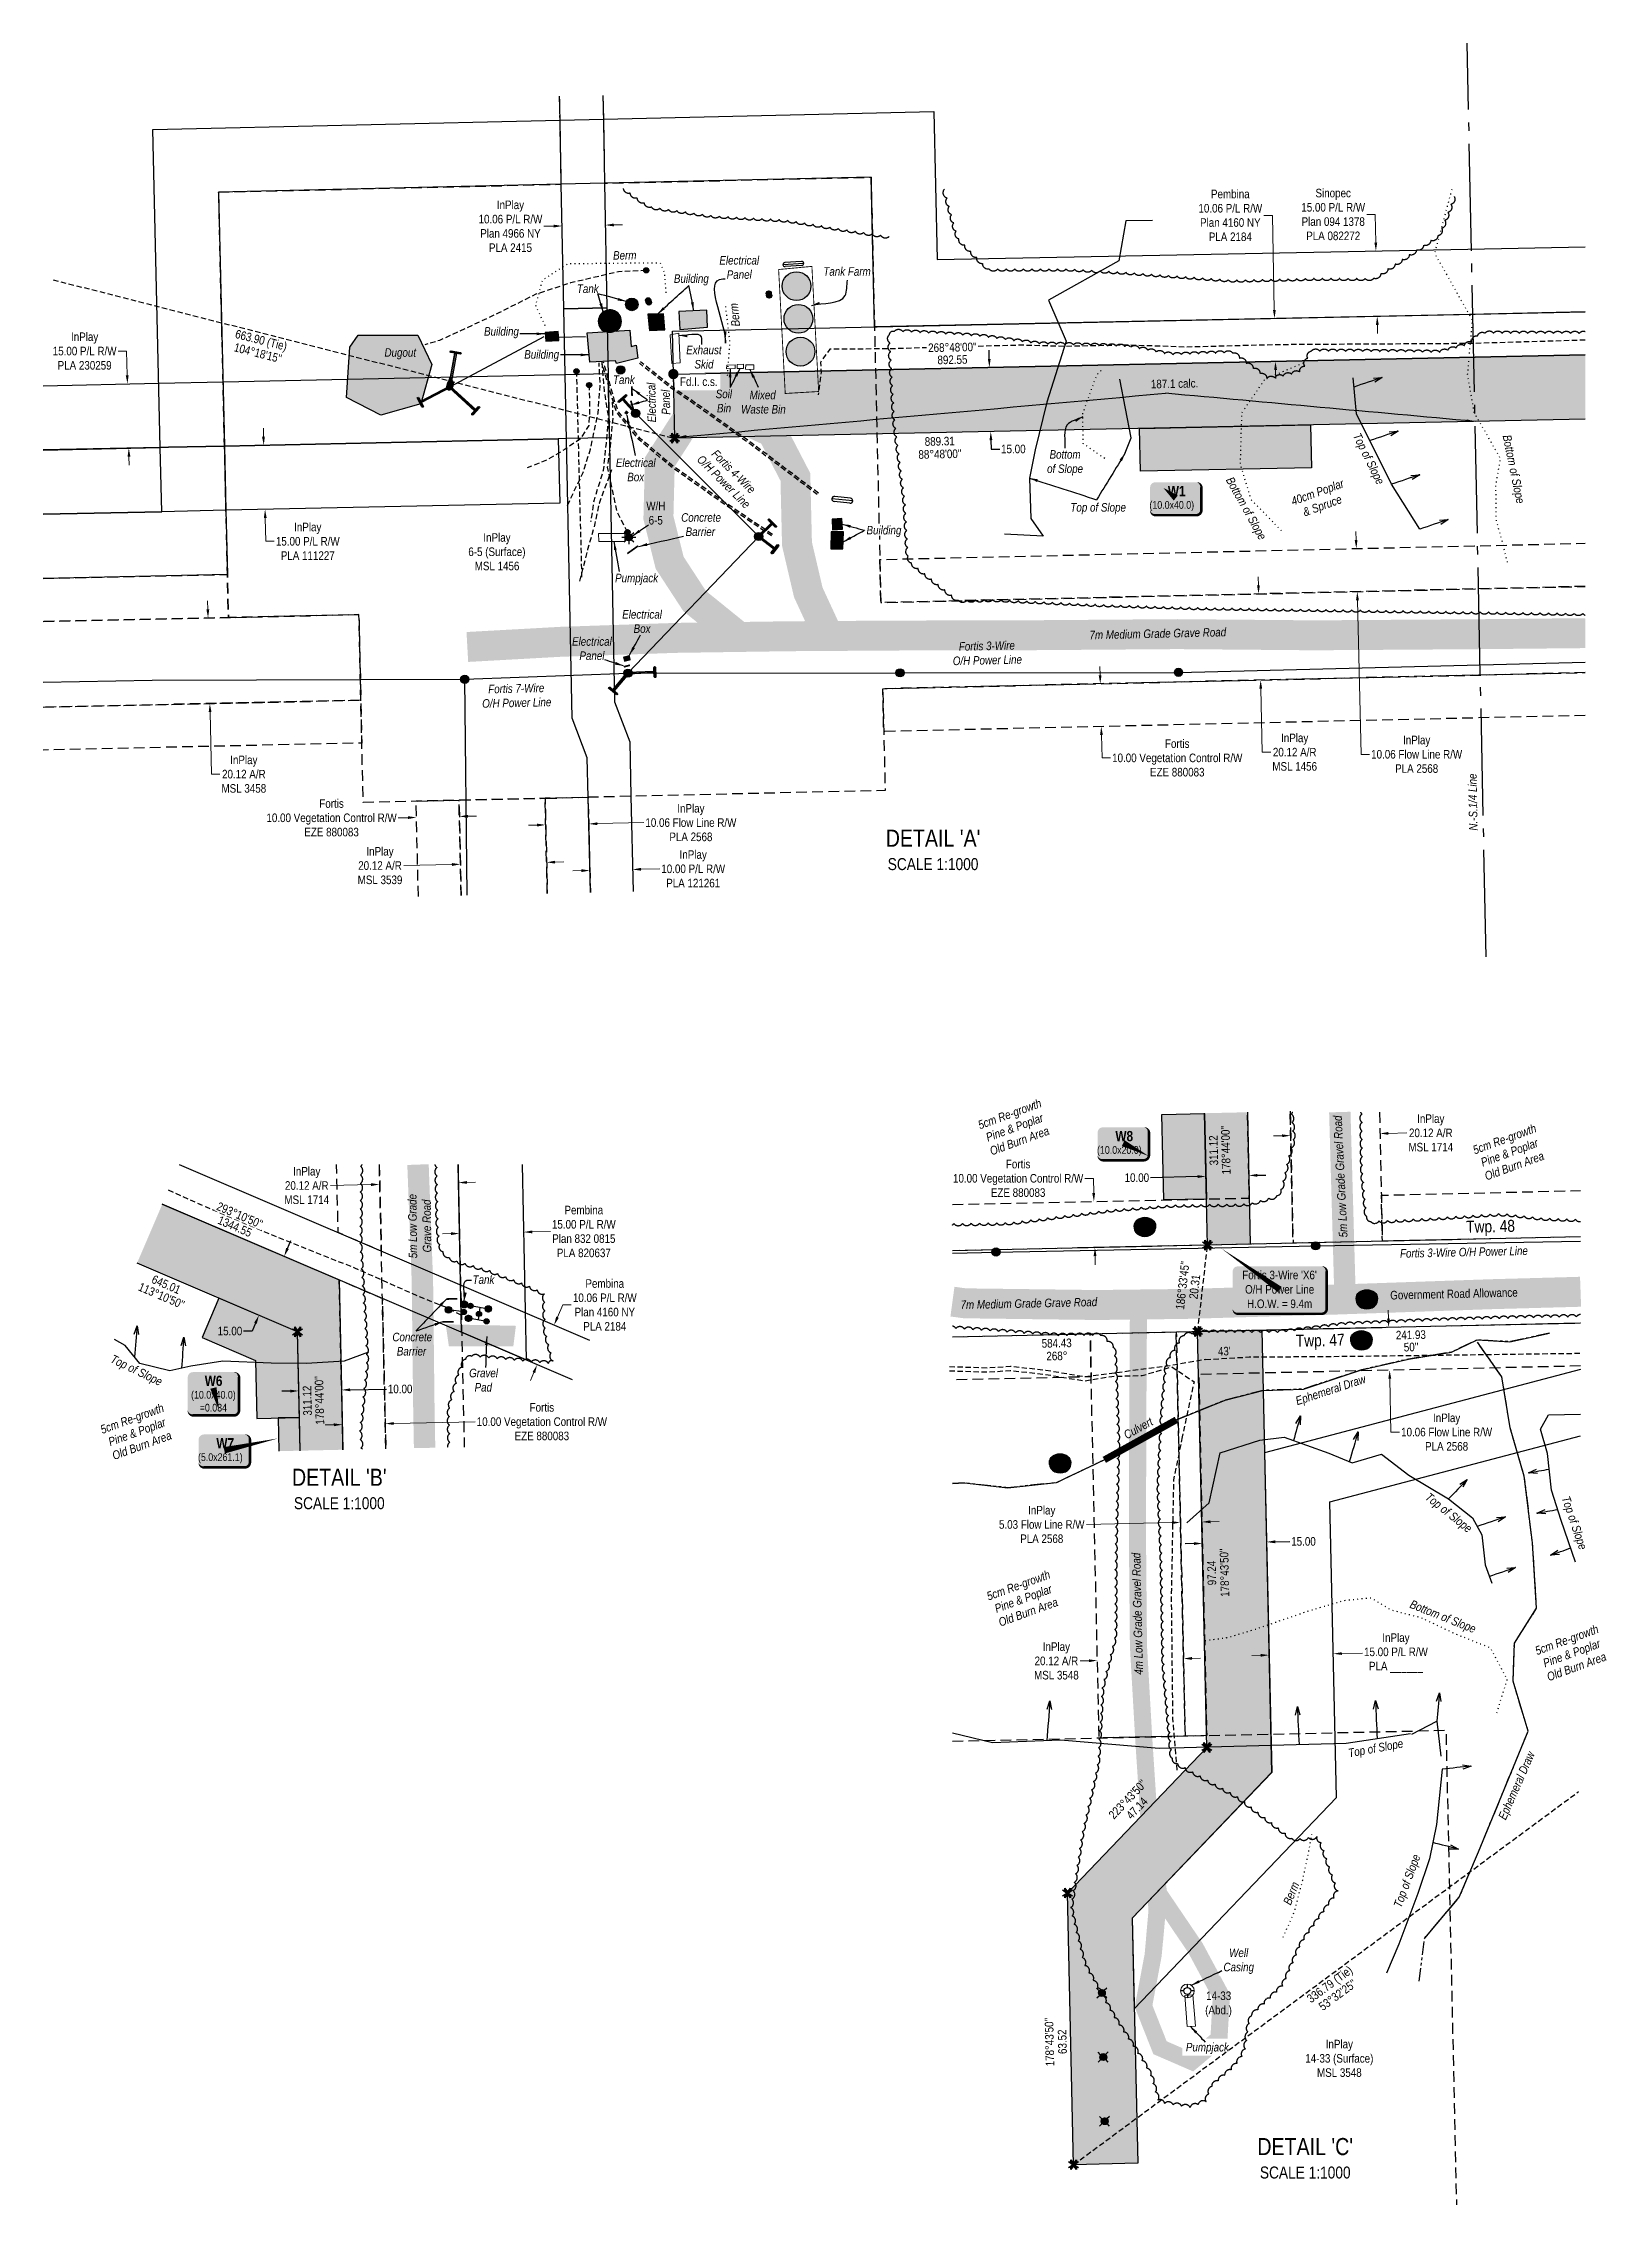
# Model space of a CAD drawing. Extents: x 601495 to 607119, y 5883555 to 5886722.
# Drawn here: x 601937 to 603763, y 5883555 to 5886081 of the extents above; entities that cross this region are included whole.
import ezdxf
from ezdxf.enums import TextEntityAlignment as Align

# ---------------------------------------------------------------- set-up
doc = ezdxf.new("R2010")
doc.units = 0
doc.header["$LTSCALE"] = 5
doc.header["$PDMODE"] = 34
doc.header["$PDSIZE"] = 0.03
for name, pattern in [('0', [1, 1, 0]), ('foc-ACCESSROAD', [3.75, 2.5, -1.25]), ('foc-FLOWLINE', [3.75, 2.5, -1.25]), ('foc-QUARTERLINE', [33, 25, -3, 2, -3]), ('foc-TIELINE', [1.875, 1.25, -0.625]), ('foc-TOPO', [1, 0.2, -0.8]), ('foc-TOPO-ephemeral', [6.25, 3.125, -0.625, 0.625, -0.625, 0.625, -0.625]), ('POWERLINE5', [7.8, 2.4, -0.6, 0.6, -0.6, 0.6, -0.6, 2.4]), ('UG_PIPE', [1.875, 1.25, -0.625])]:
    doc.linetypes.add(name, pattern=pattern)
doc.layers.get('Defpoints').update_dxf_attribs({"color": 9})
for name, color, linetype, lineweight in [('AS-GENERAL', 48, 'Continuous', 18), ('C-AR-T', 13, 'Continuous', 9), ('C-FLOWLINE-T', 13, 'Continuous', 9), ('C-RW-T', 13, 'Continuous', 9), ('C-WS-T', 13, 'Continuous', 9), ('F-AR-T', 190, 'Continuous', 9), ('F-EZE-T', 190, 'Continuous', 9), ('F-RW-T', 190, 'Continuous', 9), ('T-TEXT', 48, 'Continuous', 18)]:
    doc.layers.add(name, color=color, linetype=linetype, lineweight=lineweight)
for name, color, linetype, true_color in [('AS-PIPE-AG', 7, 'Continuous', 0x7d00fa), ('AS-STRUCTURE-H', 7, 'Continuous', 0xa8a8a8), ('AS-STRUCTURE-T', 7, 'Continuous', 0x454545)]:
    doc.layers.add(name, color=color, linetype=linetype, true_color=true_color)
for name, color, linetype in [('AS-PIPE-UG', 44, 'UG_PIPE'), ('AS-POWER', 104, 'foc-POWER'), ('AS-POWER-EXISTING', 72, 'POWERLINE5'), ('AS-ROADS', 254, 'Continuous'), ('AS-SYMBOL', 7, 'Continuous'), ('C-AR', 13, 'foc-ACCESSROAD'), ('C-FLOWLINE', 13, 'foc-FLOWLINE'), ('C-RW', 13, 'Continuous'), ('C-WS', 13, 'foc-ACCESSROAD'), ('C-WS-S', 8, 'Continuous'), ('D-TXT', 6, 'Continuous'), ('DETAIL-T', 7, 'Continuous'), ('F-AR', 190, 'foc-ACCESSROAD'), ('F-EZE', 190, 'foc-FLOWLINE'), ('F-RW', 190, 'Continuous'), ('F-WS-S', 8, 'Continuous'), ('L-BD', 7, 'Continuous'), ('L-MON', 1, 'Continuous'), ('L-MON-T', 1, 'Continuous'), ('L-QSEC', 8, 'foc-QUARTERLINE'), ('L-ROAD-T', 7, 'Continuous'), ('L-SEC', 7, 'Continuous'), ('L-TIE', 7, 'foc-TIELINE'), ('P-CROSSINGS', 250, 'Continuous'), ('P-PROPOSED', 10, 'Continuous'), ('P-PROPOSED-H', 21, 'Continuous'), ('P-TEMP-BLOCKS', 250, 'Continuous'), ('P-TEMP-H', 41, 'Continuous'), ('P-TEMP_WORKSPACE', 46, 'Continuous'), ('P-TXT', 4, 'Continuous'), ('T-BUSH', 110, '0'), ('T-BUSH-T', 110, 'Continuous'), ('T-DRAW', 143, 'foc-TOPO-ephemeral'), ('T-GENERAL', 48, 'foc-TOPO'), ('T-SLOPE', 48, 'Continuous'), ('T-WATER', 160, 'Continuous'), ('T-WATER-H', 133, 'Continuous'), ('T-WATER-T', 170, 'Continuous')]:
    doc.layers.add(name, color=color, linetype=linetype)
doc.layers.add('AS-STRUCTURE', color=7, linetype='Continuous', lineweight=30, true_color=0x595959)
doc.styles.add('80', font='ARIALN.TTF', dxfattribs={"height": 10})
doc.styles.add('80CG', font='ARIALN.TTF', dxfattribs={"height": 10})
doc.styles.add('80L', font='ARIALN.TTF', dxfattribs={"height": 10})
doc.styles.add('80LS', font='ARIALNI.TTF', dxfattribs={"height": 10})
doc.styles.add('BOLD', font='ARIALNB.TTF')
doc.styles.add('Crossing', font='ARIALN.TTF', dxfattribs={"height": 10})
doc.styles.add('foc-LtypeFont', font='ARIALN.TTF', dxfattribs={"height": 7.35})
doc.linetypes.add('foc-POWER', pattern='A,6,-1,["P",foc-LtypeFont,S=0.2,R=0,X=-0.625,Y=-0.75],-1.24,4', length=12.24)
doc.linetypes.add('foc-TOPO-flowdirection-NOLINE', pattern='A,0,[">",foc-LtypeFont,S=0.3,R=0,X=0,Y=-0.945],-20,[">",foc-LtypeFont,S=0.3,R=0,X=0,Y=-0.945],0', length=20)
doc.dimstyles.new('Compass 5 000', dxfattribs={"dimscale": 5, "dimtxt": 9, "dimasz": 2, "dimexe": 0.2, "dimexo": 0.0625, "dimgap": 0.5, "dimtad": 0, "dimtih": 1, "dimtoh": 1, "dimzin": 0, "dimdsep": 46, "dimtxsty": '80CG', "dimcen": 0.1, "dimse1": 1, "dimse2": 1, "dimclrd": 256, "dimclrt": 256, "dimaunit": 1, "dimadec": 4, "dimazin": 0, "dimtfac": 0.06, "dimtofl": 0, "dimtmove": 0, "dimatfit": 1, "dimfxl": 0.2, "dimtolj": 1, "dimtzin": 0, "dimlwd": -1, "dimarcsym": 0})

msp = doc.modelspace()

# ---------------------------------------------------------------- texts
at = {"layer": 'AS-GENERAL', "char_height": 9.99354, "attachment_point": 1, "style": '80L'}
for s, width, insert in [('\\pi0.32605;{\\fArial Narrow|b0|i1|c0|p34;Exhaust\\P\\pi9.94807;Skid}', 41.91464, (602687.48, 5885727.413)), ('\\pi0.45557;{\\fArial Narrow|b0|i1|c0|p34;Soil \\P\\pi1.95188;Bin}', 19.67118, (602721.829, 5885676.07)), ('\\pi10.72519;{\\fArial Narrow|b0|i1|c0|p34;Mixed \\P\\pi0.76574;Waste Bin}', 51.99679, (602751.146, 5885674.802)), ('\\pi0.56805;{\\fArial Narrow|b0|i1|c0|p34;Concrete \\P\\pi5.71138;Barrier}', 46.2638, (602681.4, 5885531.73)), ('\\pi0.32605;{\\fArial Narrow|b0|i1|c0|p34;Pumpjack}', 50.97426, (602604.411, 5885460.966)), ('\\pi0.56805;{\\fArial Narrow|b0|i1|c0|p34;Concrete \\P\\pi5.71138;Barrier}', 46.2638, (602344.001, 5884574.275)), ('\\pi0.60554;{\\fArial Narrow|b0|i1|c0|p34;Gravel \\P\\pi6.96569;Pad}', 34.30701, (602433.618, 5884532.21))]:
    msp.add_mtext_dynamic_manual_height_columns(s, width=width, gutter_width=49.943, heights=[0], dxfattribs=dict(at, insert=insert))
at = {"layer": 'AS-POWER', "char_height": 9.98865, "attachment_point": 1, "style": '80L'}
for s, insert in [('\\pi0.32589;{\\fArial Narrow|b0|i1|c0|p34;Electrical\\P\\pi8.90414;Panel}', (602726.258, 5885832.187)), ('\\pi0.32589;{\\fArial Narrow|b0|i1|c0|p34;Electrical\\P\\pi13.67702;Box}', (602605.301, 5885595.622)), ('\\pi0.32589;{\\fArial Narrow|b0|i1|c0|p34;Electrical\\P\\pi13.67702;Box}', (602612.716, 5885418.499)), ('\\pi0.32589;{\\fArial Narrow|b0|i1|c0|p34;Electrical\\P\\pi8.90414;Panel}', (602554.128, 5885386.838))]:
    msp.add_mtext_dynamic_manual_height_columns(s, width=47.00428, gutter_width=49.993, heights=[0], dxfattribs=dict(at, insert=insert))
for s, width, insert, rotation in [('\\pi0.32589;{\\fArial Narrow|b0|i1|c0|p34;Electrical\\P\\pi8.90414;Panel}', 47.00428, (602642.718, 5885637.416), 91.200278), ('\\pi7.97068;{\\fArial Narrow|b0|i1|c0|p34;Fortis 4-Wire\\P\\pi0.57459;O/H Power Line}', 80.5814, (602718.082, 5885612.808), 314.973109), ('\\pi7.97068;{\\fArial Narrow|b0|i1|c0|p34;Fortis 3-Wire\\P\\pi0.57459;O/H Power Line}', 80.5814, (602998.249, 5885380.782), 1.269087), ('\\pi7.97068;{\\fArial Narrow|b0|i1|c0|p34;Fortis 7-Wire\\P\\pi0.57459;O/H Power Line}', 80.5814, (602448.421, 5885331.016), 1.269087), ('\\pi0.38174;{\\fArial Narrow|b0|i1|c0|p34;Fortis 3-Wire O/H Power Line}', 149.35312, (603521.248, 5884671.836), 1.269087)]:
    msp.add_mtext_dynamic_manual_height_columns(s, width=width, gutter_width=49.993, heights=[0], dxfattribs=dict(at, insert=insert, rotation=rotation))
at = {"layer": 'AS-STRUCTURE-T', "char_height": 9.99601, "attachment_point": 1, "style": '80L'}
for s, width, insert in [('\\pi0.76252;{\\fArial Narrow|b0|i1|c0|p34;Tank}', 26.16732, (602559.359, 5885798.993)), ('\\pi0.76252;{\\fArial Narrow|b0|i1|c0|p34;Tank Farm}', 55.26894, (602847.276, 5885819.144)), ('\\pi0.76252;{\\fArial Narrow|b0|i1|c0|p34;Tank}', 26.16732, (602601.473, 5885692.62)), ('\\pi0.76252;{\\fArial Narrow|b0|i1|c0|p34;Tank}', 26.16732, (602437.485, 5884641.35))]:
    msp.add_mtext_dynamic_manual_height_columns(s, width=width, gutter_width=49.98, heights=[0], dxfattribs=dict(at, insert=insert))
at = {"layer": 'C-WS-T', "char_height": 9.99597, "attachment_point": 1, "style": '80L'}
for s, width, insert in [('\\pi0.12839,t110.08406;W/H\\P\\pi2.86944,t112.82511;6-5', 21.40106, (602641.074, 5885545.137)), ('\\pi17.79535,t127.75102;InPlay\\P\\pi0.25467,t110.21034;6-5 (Surface)\\P\\pi7.71074,t117.66641;MSL 1456', 66.22637, (602433.015, 5885508.345)), ('\\pi1.53648,t111.49215;14-33\\P\\pi0.39438,t110.35005;(Abd.)', 30.58575, (603293.739, 5883804.636))]:
    msp.add_mtext_dynamic_manual_height_columns(s, width=width, gutter_width=49.98, heights=[0], dxfattribs=dict(at, insert=insert))
at = {"layer": 'D-TXT', "color": 3, "insert": (603598.902, 5884704.958), "char_height": 13.9888, "attachment_point": 1, "rotation": 1.269087, "style": '80L'}
msp.add_mtext_dynamic_manual_height_columns('Twp. 48', width=56.44217, gutter_width=47.481, heights=[0], dxfattribs=at)
at = {"layer": 'DETAIL-T', "color": 3, "insert": (602976.224, 5885138.321), "char_height": 19.97827, "width": 190.10242, "attachment_point": 5, "style": '80CG', "bg_fill": 3, "box_fill_scale": 1.15, "bg_fill_color": 256, "bg_fill_true_color": 256, "bg_fill_transparency": 0}
msp.add_mtext("DETAIL 'A'\\P{\\H0.7x;SCALE 1:1000}", dxfattribs=at)
at = {"layer": 'L-BD', "style": '80L'}
for s, height, rotation, p in [('663.90 (Tie)', 9.99601, 345.696, (602190.979, 5885732.749)), ("104°18'15''", 9.99601, 345.696, (602187.46, 5885718.947)), ('892.55', 9.996, 1.2003, (602998.861, 5885711.077)), ('187.1 calc.', 9.99601, 1.2003, (603258.357, 5885683.26)), ('889.31', 9.996, 1.2003, (602984.002, 5885615.783)), ("88°48'00''", 9.996, 1.2003, (602984.316, 5885600.792)), ("178°44'00''", 9.99601, 91.2691, (603318.2, 5884787.604)), ('311.12', 9.996, 91.2691, (603303.959, 5884787.288)), ('645.01', 9.996, 336.8193, (602080.415, 5884630.61)), ("186°33'45''", 9.99601, 83.4371, (603267.665, 5884629.564)), ('20.31', 9.996, 83.4371, (603281.816, 5884627.936)), ("113°10'50''", 9.99601, 336.8193, (602074.808, 5884617.515)), ('584.43', 9.996, 1.2691, (603120.616, 5884562.14)), ('241.93', 9.996, 1.2691, (603534.414, 5884571.807)), ("50''", 9.996, 1.2691, (603534.73, 5884557.566)), ('268°', 9.996, 1.2691, (603120.948, 5884547.15)), ("43'", 9.996, 1.2691, (603316.493, 5884552.731)), ('311.12', 9.996, 91.2691, (602245.064, 5884494.929)), ("178°44'00''", 9.99601, 91.2691, (602259.305, 5884495.244)), ('97.24', 9.996, 91.2691, (603301.702, 5884293.562)), ('178°43\'50"', 9.996, 91.2691, (603316.693, 5884293.894)), ("223°43'50''", 9.99601, 46.2691, (603203.55, 5884029.208)), ('47.14', 9.996, 46.2691, (603214.384, 5884018.843)), ('336.79 (Tie)', 9.99601, 36.4601, (603440.339, 5883812.095)), ("53°32'25''", 9.996, 36.4601, (603448.804, 5883800.639)), ("178°43'50''", 9.99601, 91.2691, (603112.198, 5883745.578)), ('63.52', 9.996, 91.2691, (603127.189, 5883745.91))]:
    msp.add_text(s, height=height, rotation=rotation, dxfattribs=at).set_placement(p, align=Align.MIDDLE)
at = {"layer": 'L-QSEC', "style": '80LS'}
msp.add_text('N.-S.1/4 Line', height=9.97219, rotation=91.039152, dxfattribs=at).set_placement((603606.6, 5885194.22), align=Align.MIDDLE)
at = {"layer": 'L-ROAD-T', "style": '80L'}
msp.add_text('Government Road Allowance', height=9.99597, rotation=1.311613, dxfattribs=at).set_placement((603584.752, 5884619.751), align=Align.MIDDLE_CENTER)
at = {"layer": 'T-BUSH-T', "char_height": 9.99202, "width": 89.39115, "attachment_point": 2, "rotation": 20, "style": '80LS'}
for insert in [(603064.002, 5884834.478), (603642.159, 5884805.224), (602038.745, 5884478.632), (603074.191, 5884283.917), (603714.868, 5884220.152)]:
    msp.add_mtext('5cm Re-growth Pine & Poplar\\P{\\C48;Old Burn Area}', dxfattribs=dict(at, insert=insert))
at = {"layer": 'T-TEXT', "style": '80LS'}
for s, height, rotation, p in [('7m Medium Grade Grave Road', 9.99202, 1.269087, (603238.804, 5885391.146)), ('7m Medium Grade Grave Road', 9.99202, 1.269087, (603088.127, 5884608.598)), ('Culvert', 9.992, 29.068765, (603215.942, 5884462.761))]:
    msp.add_text(s, height=height, rotation=rotation, dxfattribs=at).set_placement(p, align=Align.MIDDLE_CENTER)
at = {"layer": 'T-TEXT', "char_height": 9.99202, "attachment_point": 2, "style": '80LS'}
for s, insert, width, rotation in [('5m Low Grade Gravel Road', (603447.029, 5884756.562), 143.17807, 92.757601), ('5m Low Grade Grave Road', (602363.107, 5884698.721), 74.89015, 90.702136), ('4m Low Grade Gravel Road', (603209.958, 5884245.817), 143.17807, 91.269087)]:
    msp.add_mtext(s, dxfattribs=dict(at, insert=insert, width=width, rotation=rotation))
at = {"layer": 'T-WATER-T', "insert": (602335.313, 5885724.502), "char_height": 9.99597, "attachment_point": 1, "rotation": 359.971348, "style": '80L'}
msp.add_mtext_dynamic_manual_height_columns('{\\fArial Narrow|b0|i1|c0|p34;Dugout}', width=27.40137, gutter_width=49.98, heights=[0], dxfattribs=at)

# ---------------------------------------------------------------- blocks, each defined once
blk = doc.blocks.new('*D395')
at = {"layer": 'C-AR-T', "transparency": 16777216}
for p, q in [((602128.9, 5885419.3), (602128.7, 5885429.3)), ((602131.5, 5885299.3), (602133.1, 5885226.8)), ((602133.1, 5885226.8), (602143.1, 5885226.8))]:
    blk.add_line(p, q, dxfattribs=at)
for points in [[(602130.6, 5885419.3), (602127.3, 5885419.2), (602129.2, 5885409.3)], [(602133.2, 5885299.4), (602129.9, 5885299.3), (602131.3, 5885309.3)]]:
    blk.add_solid(points, dxfattribs=at)
at = {"layer": 'Defpoints', "color": 0, "transparency": 16777216}
for p in [(602135.6, 5885409.4), (602131.3, 5885309.3), (602137.7, 5885309.5)]:
    blk.add_point(p, dxfattribs=at)
at = {"layer": 'C-AR-T', "transparency": 16777216, "insert": (602171, 5885226.8), "char_height": 10, "attachment_point": 5, "style": '80CG'}
blk.add_mtext('\\A1;InPlay\\P20.12 A/R\\PMSL 3458', dxfattribs=at)
blk = doc.blocks.new('*U435')
at = {"true_color": 0xff8aff}
h = blk.add_hatch(color=211, dxfattribs=at)
edge = h.paths.add_edge_path()
edge.add_line((-24, -20), (24, -20))
edge.add_arc((24, -14), 6, 270, 360)
edge.add_line((30, -14), (30, 12.5))
edge.add_arc((24, 12.5), 6, 0, 90)
edge.add_line((24, 18.5), (-24, 18.5))
edge.add_arc((-24, 12.5), 6, 90, 180)
edge.add_line((-30, 12.5), (-30, -14))
edge.add_arc((-24, -14), 6, 180, 270)
at = {"color": 250, "flags": 128}
blk.add_lwpolyline([(-24, -20, 3, 3, 0), (24, -20, 3, 3, 0.414214), (30, -14, 3, 3, 0), (30, 12.5, 3, 0, 0.414214), (24, 18.5, 0, 0, 0), (-24, 18.5, 0, 0, 0.414214), (-30, 12.5, 0, 0, 0), (-30, -14, 0, 3, 0.414214)], format="xyseb", close=True, dxfattribs=at)
at = {"flags": 128}
blk.add_lwpolyline([(-14.6, 12.1, 0, 7.5, 0), (0, 0, 0, 0, 0)], format="xyseb", dxfattribs=at)
at = {"color": 250}
for tag, p, height, style in [('TEMP_AREA_W1_001', (-9.2, 2.2), 12, 'BOLD'), ('ENTER_TEXT_001', (-30.7, -12.5), 9, '80')]:
    blk.add_attdef(tag, p, '', height=height, dxfattribs=dict(at, style=style))
blk = doc.blocks.new('POWERPOLE')
h = blk.add_hatch(color=255)
edge = h.paths.add_edge_path()
edge.add_arc((0, 0), 0.96, 0, 360)
at = {"linetype": 'Continuous'}
for p, q in [((0.68, -0.68), (-0.68, 0.68)), ((-0.68, -0.68), (0.68, 0.68))]:
    blk.add_line(p, q, dxfattribs=at)
blk.add_circle((0, 0), 0.96, dxfattribs=at)
blk = doc.blocks.new('*U452')
h = blk.add_hatch(color=255)
h.dxf.hatch_style = 1
edge = h.paths.add_edge_path()
edge.add_arc((-6.3, -0.27), 0.2, 92.4745, 272.4745, ccw=False)
edge.add_line((-6.31, -0.07), (-0.21, 0.19))
edge.add_line((-0.21, 0.19), (-0.19, -0.21))
edge.add_line((-0.19, -0.21), (-6.29, -0.47))
h = blk.add_hatch(color=255)
h.dxf.hatch_style = 1
edge = h.paths.add_edge_path()
edge.add_arc((0.05, -1.1), 0.2, -177.5255, 2.4745, ccw=False)
edge.add_line((-0.15, -1.11), (-0.21, 0.19))
edge.add_line((-0.21, 0.19), (-0.25, 1.09))
edge.add_arc((-0.05, 1.1), 0.2, 2.4745, 182.4745, ccw=False)
edge.add_line((0.15, 1.11), (0.25, -1.09))
at = {"color": 255, "flags": 128}
blk.add_lwpolyline([(-6.29, -0.47, -1), (-6.31, -0.07), (-0.21, 0.19), (-0.19, -0.21)], format="xyb", close=True, dxfattribs=at)
at = {"color": 72, "const_width": 0.1, "flags": 128}
for points in [[(-6.3, -0.27), (0, 0)], [(0.05, -1.1), (-0.05, 1.1)]]:
    blk.add_lwpolyline(points, dxfattribs=at)
at = {"color": 255}
blk.add_lwpolyline([(0.25, -1.09, -1), (-0.15, -1.11), (-0.21, 0.19), (-0.25, 1.09, -1), (0.15, 1.11)], format="xyb", close=True, dxfattribs=at)
blk = doc.blocks.new('*U451')
h = blk.add_hatch(color=255)
h.dxf.hatch_style = 1
edge = h.paths.add_edge_path()
edge.add_arc((-0.84, 0.71), 0.2, 50.1116, 230.1116, ccw=False)
edge.add_line((-0.72, 0.86), (0.28, 0.03))
edge.add_line((0.28, 0.03), (0.97, -0.55))
edge.add_arc((0.84, -0.71), 0.2, -129.8884, 50.1116, ccw=False)
edge.add_line((0.72, -0.86), (-0.97, 0.55))
h = blk.add_hatch(color=255)
h.dxf.hatch_style = 1
edge = h.paths.add_edge_path()
edge.add_arc((3.47, 4.15), 0.2, -39.8884, 140.1116, ccw=False)
edge.add_line((3.62, 4.02), (0.28, 0.03))
edge.add_line((0.28, 0.03), (-0.03, 0.28))
edge.add_line((-0.03, 0.28), (3.31, 4.28))
at = {"color": 255}
blk.add_lwpolyline([(-0.97, 0.55, -1), (-0.72, 0.86), (0.28, 0.03), (0.97, -0.55, -1), (0.72, -0.86)], format="xyb", close=True, dxfattribs=at)
at = {"color": 72, "const_width": 0.1, "flags": 128}
for points in [[(-0.84, 0.71), (0.84, -0.71)], [(3.47, 4.15), (0, 0)]]:
    blk.add_lwpolyline(points, dxfattribs=at)
at = {"color": 255, "flags": 128}
blk.add_lwpolyline([(3.31, 4.28, -1), (3.62, 4.02), (0.28, 0.03), (-0.03, 0.28)], format="xyb", close=True, dxfattribs=at)
blk = doc.blocks.new('*U453')
h = blk.add_hatch(color=255)
h.dxf.hatch_style = 1
edge = h.paths.add_edge_path()
edge.add_arc((-3.78, 2.96), 0.2, 51.9481, 231.9481, ccw=False)
edge.add_line((-3.66, 3.12), (-0.03, 0.28))
edge.add_line((-0.03, 0.28), (-0.28, -0.03))
edge.add_line((-0.28, -0.03), (-3.9, 2.8))
h = blk.add_hatch(color=255)
h.dxf.hatch_style = 1
edge = h.paths.add_edge_path()
edge.add_arc((-0.68, -0.87), 0.2, 141.9481, 321.9481, ccw=False)
edge.add_line((-0.84, -0.74), (-0.03, 0.28))
edge.add_line((-0.03, 0.28), (0.52, 0.99))
edge.add_arc((0.68, 0.87), 0.2, -38.0519, 141.9481, ccw=False)
edge.add_line((0.84, 0.74), (-0.52, -0.99))
at = {"color": 255, "flags": 128}
blk.add_lwpolyline([(-3.9, 2.8, -1), (-3.66, 3.12), (-0.03, 0.28), (-0.28, -0.03)], format="xyb", close=True, dxfattribs=at)
at = {"color": 72, "const_width": 0.1, "flags": 128}
for points in [[(-3.78, 2.96), (0, 0)], [(-0.68, -0.87), (0.68, 0.87)]]:
    blk.add_lwpolyline(points, dxfattribs=at)
at = {"color": 255}
blk.add_lwpolyline([(-0.52, -0.99, -1), (-0.84, -0.74), (-0.03, 0.28), (0.52, 0.99, -1), (0.84, 0.74)], format="xyb", close=True, dxfattribs=at)
blk = doc.blocks.new('*U454')
h = blk.add_hatch(color=255)
h.dxf.hatch_style = 1
edge = h.paths.add_edge_path()
edge.add_arc((-3.18, -3.12), 0.2, 134.5086, 314.5086, ccw=False)
edge.add_line((-3.32, -2.98), (-0.28, 0))
edge.add_line((-0.28, 0), (0, -0.28))
edge.add_line((0, -0.28), (-3.04, -3.26))
h = blk.add_hatch(color=255)
h.dxf.hatch_style = 1
edge = h.paths.add_edge_path()
edge.add_arc((0.77, -0.78), 0.2, -135.4914, 44.5086, ccw=False)
edge.add_line((0.63, -0.92), (-0.28, 0))
edge.add_line((-0.28, 0), (-0.91, 0.64))
edge.add_arc((-0.77, 0.78), 0.2, 44.5086, 224.5086, ccw=False)
edge.add_line((-0.63, 0.92), (0.91, -0.64))
at = {"color": 255, "flags": 128}
blk.add_lwpolyline([(-3.04, -3.26, -1), (-3.32, -2.98), (-0.28, 0), (0, -0.28)], format="xyb", close=True, dxfattribs=at)
at = {"color": 72, "const_width": 0.1, "flags": 128}
for points in [[(-3.18, -3.12), (0, 0)], [(0.77, -0.78), (-0.77, 0.78)]]:
    blk.add_lwpolyline(points, dxfattribs=at)
at = {"color": 255}
blk.add_lwpolyline([(0.91, -0.64, -1), (0.63, -0.92), (-0.28, 0), (-0.91, 0.64, -1), (-0.63, 0.92)], format="xyb", close=True, dxfattribs=at)
blk = doc.blocks.new('*U458')
h = blk.add_hatch(color=255)
h.dxf.hatch_style = 1
edge = h.paths.add_edge_path()
edge.add_arc((0.82, 0.73), 0.2, -48.3224, 131.6776, ccw=False)
edge.add_line((0.95, 0.58), (-0.02, -0.28))
edge.add_line((-0.02, -0.28), (-0.69, -0.88))
edge.add_arc((-0.82, -0.73), 0.2, 131.6776, 311.6776, ccw=False)
edge.add_line((-0.95, -0.58), (0.69, 0.88))
h = blk.add_hatch(color=255)
h.dxf.hatch_style = 1
edge = h.paths.add_edge_path()
edge.add_arc((3.09, -3.47), 0.2, -138.3224, 41.6776, ccw=False)
edge.add_line((2.94, -3.61), (-0.02, -0.28))
edge.add_line((-0.02, -0.28), (0.28, -0.02))
edge.add_line((0.28, -0.02), (3.24, -3.34))
at = {"color": 255}
blk.add_lwpolyline([(0.69, 0.88, -1), (0.95, 0.58), (-0.02, -0.28), (-0.69, -0.88, -1), (-0.95, -0.58)], format="xyb", close=True, dxfattribs=at)
at = {"color": 72, "const_width": 0.1, "flags": 128}
for points in [[(0.82, 0.73), (-0.82, -0.73)], [(3.09, -3.47), (0, 0)]]:
    blk.add_lwpolyline(points, dxfattribs=at)
at = {"color": 255, "flags": 128}
blk.add_lwpolyline([(3.24, -3.34, -1), (2.94, -3.61), (-0.02, -0.28), (0.28, -0.02)], format="xyb", close=True, dxfattribs=at)
blk = doc.blocks.new('RISER')
h = blk.add_hatch(color=255)
h.dxf.hatch_style = 1
edge = h.paths.add_edge_path()
edge.add_arc((0, 0), 0.7, 0, 360)
blk.add_hatch(color=13).paths.add_polyline_path([(0.58, -0.15), (-0.58, -0.15, 0.774597)])
at = {"color": 13}
blk.add_line((-0.58, -0.15), (0.58, -0.15), dxfattribs=at)
blk.add_circle((0, 0), 0.6, dxfattribs=at)
blk = doc.blocks.new('GAS')
h = blk.add_hatch(color=255)
h.dxf.hatch_style = 1
edge = h.paths.add_edge_path()
edge.add_arc((0, 0), 0.9, 0, 360)
for p, q in [((-0.81, 0), (-1.62, 0)), ((-0.57, 0.57), (-1.14, 1.14)), ((0, 0.81), (0, 1.62)), ((0.57, 0.57), (1.14, 1.14)), ((1.62, 0), (0.81, 0)), ((-0.57, -0.57), (-1.14, -1.14)), ((0, -0.81), (0, -1.62)), ((1.14, -1.14), (0.57, -0.57))]:
    blk.add_line(p, q)
blk.add_circle((0, 0), 0.8)
blk = doc.blocks.new('*U455')
h = blk.add_hatch(color=255)
h.dxf.hatch_style = 1
edge = h.paths.add_edge_path()
edge.add_arc((-6.08, 5.61), 0.2, 47.2843, 227.2843, ccw=False)
edge.add_line((-5.94, 5.76), (-0.01, 0.28))
edge.add_line((-0.01, 0.28), (-0.28, -0.01))
edge.add_line((-0.28, -0.01), (-6.21, 5.46))
h = blk.add_hatch(color=255)
h.dxf.hatch_style = 1
edge = h.paths.add_edge_path()
edge.add_arc((-0.75, -0.81), 0.2, 137.2843, 317.2843, ccw=False)
edge.add_line((-0.89, -0.67), (-0.01, 0.28))
edge.add_line((-0.01, 0.28), (0.6, 0.94))
edge.add_arc((0.75, 0.81), 0.2, -42.7157, 137.2843, ccw=False)
edge.add_line((0.89, 0.67), (-0.6, -0.94))
at = {"color": 255, "flags": 128}
blk.add_lwpolyline([(-6.21, 5.46, -1), (-5.94, 5.76), (-0.01, 0.28), (-0.28, -0.01)], format="xyb", close=True, dxfattribs=at)
at = {"color": 72, "const_width": 0.1, "flags": 128}
for points in [[(-6.08, 5.61), (0, 0)], [(-0.75, -0.81), (0.75, 0.81)]]:
    blk.add_lwpolyline(points, dxfattribs=at)
at = {"color": 255}
blk.add_lwpolyline([(-0.6, -0.94, -1), (-0.89, -0.67), (-0.01, 0.28), (0.6, 0.94, -1), (0.89, 0.67)], format="xyb", close=True, dxfattribs=at)
blk = doc.blocks.new('*U456')
h = blk.add_hatch(color=255)
h.dxf.hatch_style = 1
edge = h.paths.add_edge_path()
edge.add_arc((-0.51, 0.97), 0.2, 27.8585, 207.8585, ccw=False)
edge.add_line((-0.34, 1.07), (0.27, -0.08))
edge.add_line((0.27, -0.08), (0.69, -0.88))
edge.add_arc((0.51, -0.97), 0.2, -152.1415, 27.8585, ccw=False)
edge.add_line((0.34, -1.07), (-0.69, 0.88))
h = blk.add_hatch(color=255)
h.dxf.hatch_style = 1
edge = h.paths.add_edge_path()
edge.add_arc((6.87, 3.63), 0.2, -62.1415, 117.8585, ccw=False)
edge.add_line((6.96, 3.45), (0.27, -0.08))
edge.add_line((0.27, -0.08), (0.08, 0.27))
edge.add_line((0.08, 0.27), (6.78, 3.81))
at = {"color": 255}
blk.add_lwpolyline([(-0.69, 0.88, -1), (-0.34, 1.07), (0.27, -0.08), (0.69, -0.88, -1), (0.34, -1.07)], format="xyb", close=True, dxfattribs=at)
at = {"color": 72, "const_width": 0.1, "flags": 128}
for points in [[(-0.51, 0.97), (0.51, -0.97)], [(6.87, 3.63), (0, 0)]]:
    blk.add_lwpolyline(points, dxfattribs=at)
at = {"color": 255, "flags": 128}
blk.add_lwpolyline([(6.78, 3.81, -1), (6.96, 3.45), (0.27, -0.08), (0.08, 0.27)], format="xyb", close=True, dxfattribs=at)
blk = doc.blocks.new('*U457')
h = blk.add_hatch(color=255)
h.dxf.hatch_style = 1
edge = h.paths.add_edge_path()
edge.add_arc((1.08, -0.19), 0.2, -99.765, 80.235, ccw=False)
edge.add_line((1.05, -0.38), (-0.23, -0.16))
edge.add_line((-0.23, -0.16), (-1.12, -0.01))
edge.add_arc((-1.08, 0.19), 0.2, 80.235, 260.235, ccw=False)
edge.add_line((-1.05, 0.38), (1.12, 0.01))
h = blk.add_hatch(color=255)
h.dxf.hatch_style = 1
edge = h.paths.add_edge_path()
edge.add_arc((-1.38, -8.04), 0.2, 170.235, 350.235, ccw=False)
edge.add_line((-1.58, -8.01), (-0.23, -0.16))
edge.add_line((-0.23, -0.16), (0.16, -0.23))
edge.add_line((0.16, -0.23), (-1.19, -8.07))
at = {"color": 72, "const_width": 0.1, "flags": 128}
for points in [[(-1.38, -8.04), (0, 0)], [(1.08, -0.19), (-1.08, 0.19)]]:
    blk.add_lwpolyline(points, dxfattribs=at)
at = {"color": 255}
blk.add_lwpolyline([(1.12, 0.01, -1), (1.05, -0.38), (-0.23, -0.16), (-1.12, -0.01, -1), (-1.05, 0.38)], format="xyb", close=True, dxfattribs=at)
at = {"color": 255, "flags": 128}
blk.add_lwpolyline([(-1.19, -8.07, -1), (-1.58, -8.01), (-0.23, -0.16), (0.16, -0.23)], format="xyb", close=True, dxfattribs=at)
blk = doc.blocks.new('fdia')
at = {"color": 255, "const_width": 1}
blk.add_lwpolyline([(-0.5, 0, 1), (0.5, 0, 1)], format="xyb", close=True, dxfattribs=at)
blk = doc.blocks.new('Fdiaa')
blk.add_blockref('fdia', (0, 0))
blk = doc.blocks.new('fdib')
at = {"color": 1, "const_width": 1.6}
blk.add_lwpolyline([(-0.4, 0, 1), (0.4, 0, 1)], format="xyb", close=True, dxfattribs=at)
at = {"color": 1}
blk.add_circle((0, 0), 0.8, dxfattribs=at)
blk = doc.blocks.new('Fdibb')
blk.add_blockref('fdib', (0, 0))
blk = doc.blocks.new('fdicc')
for name in ['Fdibb', 'Fdiaa']:
    blk.add_blockref(name, (0, 0))
blk = doc.blocks.new('FDI')
blk.add_blockref('fdicc', (0, 0))
blk = doc.blocks.new('TEMP')
h = blk.add_hatch(color=255)
h.dxf.hatch_style = 1
h.paths.add_polyline_path([(0, 0.25), (-0.67, 1.15), (-0.67, 0.67), (-1.15, 0.67), (-0.25, 0), (-1.15, -0.67), (-0.67, -0.67), (-0.67, -1.15), (0, -0.25), (0.67, -1.15), (0.67, -0.67), (1.15, -0.67), (0.25, 0), (1.15, 0.67), (0.67, 0.67), (0.67, 1.15)])
h.paths.add_polyline_path([(0.57, 0.85), (0.57, 0.57), (0.85, 0.57), (0.08, 0), (0.85, -0.57), (0.57, -0.57), (0.57, -0.85), (0, -0.08), (-0.57, -0.85), (-0.57, -0.57), (-0.85, -0.57), (-0.08, 0), (-0.85, 0.57), (-0.57, 0.57), (-0.57, 0.85), (0, 0.08)], flags=16)
h = blk.add_hatch(color=1)
h.dxf.hatch_style = 1
h.paths.add_polyline_path([(0, 0.08), (-0.57, 0.85), (-0.57, 0.57), (-0.85, 0.57), (-0.08, 0), (-0.85, -0.57), (-0.57, -0.57), (-0.57, -0.85), (0, -0.08), (0.57, -0.85), (0.57, -0.57), (0.85, -0.57), (0.08, 0), (0.85, 0.57), (0.57, 0.57), (0.57, 0.85)])
at = {"color": 1}
for p, q in [((-0.08, 0), (0.08, 0)), ((0, 0.08), (0, -0.08))]:
    blk.add_line(p, q, dxfattribs=at)
at = {"color": 255, "flags": 128}
blk.add_lwpolyline([(-0.25, 0), (-1.15, 0.67), (-0.67, 0.67), (-0.67, 1.15), (0, 0.25), (0.67, 1.15), (0.67, 0.67), (1.15, 0.67), (0.25, 0), (1.15, -0.67), (0.67, -0.67), (0.67, -1.15), (0, -0.25), (-0.67, -1.15), (-0.67, -0.67), (-1.15, -0.67)], close=True, dxfattribs=at)
at = {"color": 1, "flags": 128}
blk.add_lwpolyline([(-0.08, 0), (-0.85, 0.57), (-0.57, 0.57), (-0.57, 0.85), (0, 0.08), (0.57, 0.85), (0.57, 0.57), (0.85, 0.57), (0.08, 0), (0.85, -0.57), (0.57, -0.57), (0.57, -0.85), (0, -0.08), (-0.57, -0.85), (-0.57, -0.57), (-0.85, -0.57)], close=True, dxfattribs=at)
blk = doc.blocks.new('FLARE')
h = blk.add_hatch(color=255)
h.dxf.hatch_style = 1
h.paths.add_polyline_path([(0.16, 2.41, 0.114147), (0.13, 2.43), (0.11, 2.44, 0.261551), (0.01, 2.42), (0, 2.41, 0.131268), (-0.03, 2.37), (-0.04, 2.35, 0.041497), (-0.05, 2.33), (-0.05, 2.29, 0.015174), (-0.05, 2.29), (-0.06, 2.24, 0.004376), (-0.06, 2.24), (-0.07, 2.18), (-0.08, 2.11), (-0.09, 2.05), (-0.1, 1.98), (-0.12, 1.91), (-0.14, 1.83), (-0.17, 1.76), (-0.19, 1.68), (-0.22, 1.61), (-0.26, 1.53), (-0.29, 1.46), (-0.32, 1.39), (-0.36, 1.32), (-0.39, 1.25, 0.000505), (-0.39, 1.25), (-0.43, 1.18, 0.002398), (-0.43, 1.18), (-0.46, 1.1, 0.004177), (-0.46, 1.1), (-0.5, 1.03, 0.005735), (-0.5, 1.03), (-0.53, 0.95, 0.006994), (-0.53, 0.95), (-0.56, 0.87, 0.00791), (-0.57, 0.87), (-0.6, 0.78, 0.008323), (-0.6, 0.78), (-0.63, 0.69, 0.008095), (-0.63, 0.68), (-0.66, 0.59, 0.008067), (-0.66, 0.59), (-0.68, 0.49, 0.008387), (-0.68, 0.49), (-0.7, 0.39, 0.009056), (-0.71, 0.38), (-0.72, 0.28, 0.010123), (-0.72, 0.28), (-0.74, 0.18, 0.011689), (-0.74, 0.18), (-0.75, 0.08, 0.013925), (-0.75, 0.08), (-0.75, -0.02, 0.016488), (-0.75, -0.02), (-0.75, -0.11, 0.017255), (-0.75, -0.12), (-0.74, -0.2, 0.01735), (-0.74, -0.2), (-0.73, -0.28, 0.017311), (-0.73, -0.29), (-0.71, -0.36, 0.01715), (-0.71, -0.36), (-0.69, -0.43, 0.016886), (-0.69, -0.44), (-0.66, -0.5, 0.016546), (-0.66, -0.5), (-0.63, -0.56, 0.016164), (-0.63, -0.56), (-0.6, -0.61, 0.016329), (-0.6, -0.62), (-0.57, -0.66, 0.018828), (-0.57, -0.67), (-0.54, -0.71, 0.022087), (-0.53, -0.71), (-0.5, -0.75, 0.025345), (-0.49, -0.76), (-0.46, -0.78, 0.028234), (-0.45, -0.79), (-0.42, -0.82, 0.030298), (-0.41, -0.82), (-0.37, -0.84, 0.031129), (-0.36, -0.85), (-0.32, -0.86, 0.030544), (-0.31, -0.87), (-0.27, -0.88, 0.028465), (-0.26, -0.88), (-0.22, -0.89, 0.025311), (-0.21, -0.89), (-0.16, -0.89, 0.02283), (-0.15, -0.89), (-0.11, -0.89, 0.021226), (-0.1, -0.89), (-0.05, -0.88, 0.020401), (-0.04, -0.88), (0, -0.87, 0.020299), (0.01, -0.87), (0.05, -0.85, 0.020911), (0.06, -0.85), (0.11, -0.83, 0.022277), (0.11, -0.83), (0.15, -0.81, 0.023712), (0.16, -0.8), (0.2, -0.78, 0.022408), (0.21, -0.78), (0.24, -0.75, 0.01993), (0.25, -0.74), (0.28, -0.72, 0.017146), (0.28, -0.71), (0.31, -0.68, 0.014211), (0.32, -0.68), (0.35, -0.64, 0.011221), (0.35, -0.64), (0.37, -0.61, 0.008212), (0.38, -0.61), (0.4, -0.57, 0.005172), (0.4, -0.57), (0.42, -0.54, 0.002523), (0.43, -0.54), (0.45, -0.5, 0.001671), (0.45, -0.5), (0.47, -0.47, 0.001229), (0.47, -0.47), (0.49, -0.44, 0.00075), (0.49, -0.44), (0.51, -0.41, 0.00026), (0.51, -0.41), (0.54, -0.37), (0.56, -0.34), (0.58, -0.3), (0.61, -0.27), (0.63, -0.23, 0.001311), (0.63, -0.23), (0.66, -0.19, 0.003726), (0.66, -0.19), (0.69, -0.15, 0.006065), (0.69, -0.14), (0.72, -0.1, 0.008452), (0.72, -0.1), (0.74, -0.05, 0.010991), (0.75, -0.05), (0.77, 0, 0.013767), (0.77, 0), (0.79, 0.05, 0.016839), (0.8, 0.05), (0.81, 0.1, 0.019104), (0.82, 0.11), (0.83, 0.15, 0.016987), (0.83, 0.16), (0.84, 0.21, 0.013636), (0.84, 0.21), (0.85, 0.26, 0.010244), (0.85, 0.27), (0.86, 0.31, 0.006846), (0.86, 0.32), (0.86, 0.37, 0.003419), (0.86, 0.37), (0.86, 0.41), (0.87, 0.46), (0.87, 0.5), (0.88, 0.54), (0.88, 0.59), (0.89, 0.63, 0.001278), (0.89, 0.63), (0.89, 0.67, 0.004735), (0.89, 0.67), (0.9, 0.71, 0.008354), (0.9, 0.72), (0.9, 0.76, 0.012059), (0.9, 0.76), (0.9, 0.8, 0.015712), (0.9, 0.81), (0.9, 0.85, 0.018457), (0.9, 0.85), (0.9, 0.89, 0.018102), (0.9, 0.9), (0.89, 0.94, 0.016533), (0.89, 0.95), (0.88, 0.99, 0.014576), (0.88, 0.99), (0.87, 1.03, 0.012435), (0.86, 1.04), (0.85, 1.08, 0.010283), (0.85, 1.09), (0.83, 1.13, 0.00824), (0.83, 1.13), (0.81, 1.18, 0.00638), (0.81, 1.18), (0.78, 1.23, 0.004735), (0.78, 1.23), (0.76, 1.29, 0.003388), (0.75, 1.29), (0.73, 1.34, 0.002345), (0.73, 1.34), (0.7, 1.4, 0.001492), (0.7, 1.4), (0.67, 1.46, 0.000746), (0.67, 1.46), (0.63, 1.51), (0.6, 1.57), (0.57, 1.62), (0.55, 1.68), (0.52, 1.73), (0.49, 1.78), (0.47, 1.83), (0.45, 1.87), (0.42, 1.92), (0.4, 1.97), (0.38, 2.02), (0.35, 2.08, 0.000332), (0.35, 2.08), (0.33, 2.13, 0.001849), (0.33, 2.13), (0.3, 2.19, 0.0038), (0.3, 2.19), (0.27, 2.24, 0.006473), (0.27, 2.24), (0.25, 2.29, 0.010865), (0.24, 2.3), (0.22, 2.34, 0.019524), (0.22, 2.34), (0.19, 2.38, 0.041077), (0.18, 2.39)])
at = {"color": 13, "flags": 128}
for points in [[(0.11, -0.72), (0.07, -0.74), (0.03, -0.76), (-0.02, -0.77), (-0.07, -0.78), (-0.11, -0.79), (-0.16, -0.79), (-0.2, -0.79), (-0.25, -0.78), (-0.29, -0.77), (-0.32, -0.76), (-0.36, -0.74), (-0.4, -0.71), (-0.43, -0.68), (-0.46, -0.65), (-0.49, -0.61), (-0.52, -0.56), (-0.54, -0.51), (-0.57, -0.46), (-0.59, -0.4), (-0.61, -0.33), (-0.63, -0.26), (-0.64, -0.19), (-0.65, -0.11), (-0.65, -0.02), (-0.65, 0.07), (-0.64, 0.17), (-0.63, 0.27), (-0.61, 0.36), (-0.58, 0.46), (-0.56, 0.56), (-0.53, 0.66), (-0.5, 0.75), (-0.47, 0.83), (-0.44, 0.91), (-0.41, 0.99), (-0.37, 1.06), (-0.34, 1.13), (-0.3, 1.2), (-0.27, 1.27), (-0.23, 1.34), (-0.2, 1.42), (-0.16, 1.49), (-0.13, 1.57), (-0.1, 1.65), (-0.07, 1.73), (-0.04, 1.8), (-0.02, 1.88), (0, 1.96), (0.01, 2.03), (0.02, 2.1), (0.03, 2.17), (0.04, 2.22), (0.05, 2.27), (0.05, 2.31), (0.06, 2.34), (0.08, 2.35), (0.09, 2.34), (0.11, 2.32), (0.13, 2.29), (0.16, 2.25), (0.18, 2.2), (0.21, 2.14), (0.24, 2.09), (0.26, 2.03), (0.29, 1.98), (0.31, 1.93), (0.33, 1.88), (0.36, 1.83), (0.38, 1.78), (0.41, 1.73), (0.43, 1.68), (0.46, 1.63), (0.49, 1.58), (0.52, 1.52), (0.55, 1.47), (0.58, 1.41), (0.61, 1.35), (0.64, 1.3), (0.67, 1.24), (0.69, 1.19), (0.72, 1.14), (0.74, 1.09), (0.75, 1.05), (0.77, 1), (0.78, 0.96), (0.79, 0.92), (0.8, 0.88), (0.8, 0.84), (0.8, 0.8), (0.8, 0.76), (0.8, 0.72), (0.79, 0.68), (0.79, 0.64), (0.78, 0.6), (0.78, 0.56), (0.77, 0.51), (0.77, 0.47), (0.76, 0.42), (0.76, 0.37), (0.76, 0.33), (0.75, 0.28), (0.74, 0.23), (0.73, 0.18), (0.72, 0.13), (0.7, 0.09), (0.68, 0.04), (0.66, 0), (0.63, -0.05), (0.61, -0.09), (0.58, -0.13), (0.55, -0.17), (0.53, -0.21), (0.5, -0.25), (0.48, -0.28), (0.45, -0.32), (0.43, -0.35), (0.41, -0.38), (0.39, -0.42), (0.37, -0.45), (0.34, -0.48), (0.32, -0.51), (0.3, -0.55), (0.27, -0.58), (0.24, -0.61), (0.21, -0.64), (0.18, -0.67), (0.15, -0.7)], [(0.02, -0.75), (-0.01, -0.76), (-0.03, -0.77), (-0.05, -0.78), (-0.08, -0.78), (-0.11, -0.79), (-0.13, -0.79), (-0.16, -0.79), (-0.18, -0.78), (-0.2, -0.78), (-0.23, -0.77), (-0.25, -0.76), (-0.26, -0.74), (-0.28, -0.73), (-0.3, -0.71), (-0.32, -0.69), (-0.33, -0.66), (-0.35, -0.63), (-0.36, -0.6), (-0.37, -0.57), (-0.39, -0.53), (-0.4, -0.49), (-0.4, -0.45), (-0.41, -0.41), (-0.41, -0.36), (-0.41, -0.31), (-0.4, -0.25), (-0.39, -0.2), (-0.38, -0.14), (-0.37, -0.09), (-0.36, -0.03), (-0.34, 0.02), (-0.32, 0.07), (-0.31, 0.12), (-0.29, 0.16), (-0.27, 0.21), (-0.25, 0.25), (-0.23, 0.29), (-0.21, 0.33), (-0.19, 0.37), (-0.17, 0.41), (-0.15, 0.45), (-0.14, 0.49), (-0.12, 0.53), (-0.1, 0.58), (-0.08, 0.62), (-0.07, 0.66), (-0.06, 0.71), (-0.05, 0.75), (-0.04, 0.79), (-0.03, 0.83), (-0.03, 0.87), (-0.02, 0.9), (-0.02, 0.93), (-0.01, 0.95), (-0.01, 0.96), (0, 0.97), (0.01, 0.96), (0.02, 0.95), (0.03, 0.94), (0.04, 0.91), (0.06, 0.88), (0.07, 0.86), (0.09, 0.82), (0.1, 0.79), (0.12, 0.76), (0.13, 0.74), (0.14, 0.71), (0.16, 0.68), (0.17, 0.65), (0.18, 0.63), (0.2, 0.6), (0.21, 0.57), (0.23, 0.54), (0.25, 0.51), (0.26, 0.47), (0.28, 0.44), (0.3, 0.41), (0.31, 0.38), (0.33, 0.35), (0.34, 0.32), (0.36, 0.29), (0.37, 0.27), (0.38, 0.24), (0.39, 0.22), (0.39, 0.19), (0.4, 0.17), (0.4, 0.15), (0.41, 0.13), (0.41, 0.1), (0.41, 0.08), (0.4, 0.06), (0.4, 0.04), (0.4, 0.01), (0.39, -0.01), (0.39, -0.03), (0.39, -0.06), (0.39, -0.08), (0.38, -0.11), (0.38, -0.14), (0.38, -0.16), (0.38, -0.19), (0.37, -0.22), (0.37, -0.24), (0.36, -0.27), (0.35, -0.3), (0.34, -0.32), (0.32, -0.35), (0.31, -0.37), (0.3, -0.4), (0.28, -0.42), (0.27, -0.44), (0.25, -0.46), (0.24, -0.48), (0.22, -0.5), (0.21, -0.52), (0.2, -0.54), (0.19, -0.56), (0.17, -0.58), (0.16, -0.6), (0.15, -0.61), (0.14, -0.63), (0.12, -0.65), (0.11, -0.67), (0.09, -0.69), (0.08, -0.7), (0.06, -0.72), (0.04, -0.74)]]:
    blk.add_lwpolyline(points, close=True, dxfattribs=at)
blk = doc.blocks.new('Propane_Tank')
at = {"color": 48}
for p, q in [((-0.6, 5.4), (-0.6, 0.6)), ((0.6, 5.4), (0.6, 0.6))]:
    blk.add_line(p, q, dxfattribs=at)
for centre, start, end in [((0, 5.4), 360, 540), ((0, 0.6), 180, 360)]:
    blk.add_arc(centre, 0.6, start, end, dxfattribs=at)
at = {"layer": 'Defpoints'}
blk.add_line((0, 6), (0, 0), dxfattribs=at)
blk = doc.blocks.new('*U461')
at = {"color": 48}
for p, q in [((4.33, 0.14), (0.66, 0.53)), ((4.2, -1.05), (0.53, -0.66))]:
    blk.add_line(p, q, dxfattribs=at)
for centre, start, end in [((0.6, -0.06), 83.902, 263.902), ((4.26, -0.46), 263.902, 443.902)]:
    blk.add_arc(centre, 0.6, start, end, dxfattribs=at)
at = {"layer": 'Defpoints'}
blk.add_line((4.86, -0.52), (0, 0), dxfattribs=at)
blk = doc.blocks.new('*D463')
at = {"layer": 'Defpoints', "color": 0, "transparency": 16777216}
for p in [(603477.1, 5885837.7), (603493.6, 5885838), (603478.5, 5885761.4)]:
    blk.add_point(p, dxfattribs=at)
at = {"layer": 'F-RW-T', "transparency": 16777216}
for p, q in [((603492.8, 5885880.7), (603482.8, 5885880.7)), ((603493.4, 5885848), (603492.8, 5885880.7)), ((603495.3, 5885751.7), (603495.5, 5885741.7))]:
    blk.add_line(p, q, dxfattribs=at)
for points in [[(603495.1, 5885848), (603491.8, 5885847.9), (603493.6, 5885838)], [(603496.9, 5885751.8), (603493.6, 5885751.7), (603495.1, 5885761.7)]]:
    blk.add_solid(points, dxfattribs=at)
at = {"layer": 'F-RW-T', "transparency": 16777216, "insert": (603443.7, 5885880.7), "char_height": 10, "attachment_point": 5, "style": '80CG'}
blk.add_mtext('\\A1;Sinopec\\P15.00 P/L R/W\\PPlan 094 1378\\PPLA 082272', dxfattribs=at)
blk = doc.blocks.new('*D464')
at = {"layer": 'Defpoints', "color": 0, "transparency": 16777216}
for p in [(603352.6, 5885758.8), (603375.1, 5885759.3), (603353.7, 5885708.5)]:
    blk.add_point(p, dxfattribs=at)
at = {"layer": 'F-RW-T', "transparency": 16777216}
for p, q in [((603372.6, 5885879.6), (603362.6, 5885879.6)), ((603374.9, 5885769.3), (603372.6, 5885879.6)), ((603376.4, 5885699), (603376.6, 5885689))]:
    blk.add_line(p, q, dxfattribs=at)
for points in [[(603376.6, 5885769.3), (603373.3, 5885769.2), (603375.1, 5885759.3)], [(603378.1, 5885699), (603374.7, 5885699), (603376.2, 5885709)]]:
    blk.add_solid(points, dxfattribs=at)
at = {"layer": 'F-RW-T', "transparency": 16777216, "insert": (603323.5, 5885879.6), "char_height": 10, "attachment_point": 5, "style": '80CG'}
blk.add_mtext('\\A1;Pembina\\P10.06 P/L R/W\\PPlan 4160 NY\\PPLA 2184', dxfattribs=at)
blk = doc.blocks.new('*D465')
at = {"layer": 'C-AR-T', "transparency": 16777216}
for p, q in [((603356.3, 5885447.4), (603356.1, 5885457.4)), ((603359.1, 5885326.8), (603360.8, 5885252.5)), ((603360.8, 5885252.5), (603370.8, 5885252.5))]:
    blk.add_line(p, q, dxfattribs=at)
for points in [[(603358, 5885447.5), (603354.7, 5885447.4), (603356.5, 5885437.4)], [(603360.7, 5885326.8), (603357.4, 5885326.7), (603358.9, 5885336.8)]]:
    blk.add_solid(points, dxfattribs=at)
at = {"layer": 'Defpoints', "color": 0, "transparency": 16777216}
for p in [(603348.3, 5885437.3), (603350.6, 5885336.6), (603358.9, 5885336.8)]:
    blk.add_point(p, dxfattribs=at)
at = {"layer": 'C-AR-T', "transparency": 16777216, "insert": (603398.7, 5885252.5), "char_height": 10, "attachment_point": 5, "style": '80CG'}
blk.add_mtext('\\A1;InPlay\\P20.12 A/R\\PMSL 1456', dxfattribs=at)
blk = doc.blocks.new('*D466')
at = {"layer": 'Defpoints', "color": 0, "transparency": 16777216}
for p in [(603103.1, 5885330.9), (603104.2, 5885280.9), (603172.7, 5885282.5)]:
    blk.add_point(p, dxfattribs=at)
at = {"layer": 'F-EZE-T', "transparency": 16777216}
for p, q in [((603171.3, 5885342.5), (603171.1, 5885352.5)), ((603172.9, 5885272.5), (603173.6, 5885245.8)), ((603173.6, 5885245.8), (603183.6, 5885245.8))]:
    blk.add_line(p, q, dxfattribs=at)
for points in [[(603173, 5885342.5), (603169.7, 5885342.4), (603171.6, 5885332.5)], [(603174.6, 5885272.5), (603171.3, 5885272.4), (603172.7, 5885282.5)]]:
    blk.add_solid(points, dxfattribs=at)
at = {"layer": 'F-EZE-T', "transparency": 16777216, "insert": (603261.5, 5885245.8), "char_height": 10, "attachment_point": 5, "style": '80CG'}
blk.add_mtext('\\A1;Fortis\\P10.00 Vegetation Control R/W\\PEZE 880083', dxfattribs=at)
blk = doc.blocks.new('*D467')
at = {"layer": 'Defpoints', "color": 0, "transparency": 16777216}
for p in [(602372.8, 5885176.3), (602373.6, 5885140.5), (602423.6, 5885141.6)]:
    blk.add_point(p, dxfattribs=at)
at = {"layer": 'F-EZE-T', "transparency": 16777216}
for p, q in [((602362.8, 5885176), (602351.4, 5885175.8)), ((602432.8, 5885177.6), (602442.8, 5885177.9))]:
    blk.add_line(p, q, dxfattribs=at)
for points in [[(602362.7, 5885177.7), (602362.8, 5885174.4), (602372.8, 5885176.3)], [(602432.7, 5885179.3), (602432.8, 5885176), (602422.8, 5885177.4)]]:
    blk.add_solid(points, dxfattribs=at)
at = {"layer": 'F-EZE-T', "transparency": 16777216, "insert": (602273.5, 5885175.8), "char_height": 10, "attachment_point": 5, "style": '80CG'}
blk.add_mtext('\\A1;Fortis\\P10.00 Vegetation Control R/W\\PEZE 880083', dxfattribs=at)
blk = doc.blocks.new('*D468')
at = {"layer": 'C-AR-T', "transparency": 16777216}
for p, q in [((602414.1, 5885121.3), (602358, 5885120)), ((602534.7, 5885124.1), (602544.7, 5885124.3))]:
    blk.add_line(p, q, dxfattribs=at)
for points in [[(602414, 5885123), (602414.1, 5885119.6), (602424.1, 5885121.5)], [(602534.6, 5885125.7), (602534.7, 5885122.4), (602524.7, 5885123.8)]]:
    blk.add_solid(points, dxfattribs=at)
at = {"layer": 'Defpoints', "color": 0, "transparency": 16777216}
for p in [(602424.1, 5885121.5), (602425.1, 5885075.5), (602525.7, 5885077.8)]:
    blk.add_point(p, dxfattribs=at)
at = {"layer": 'C-AR-T', "transparency": 16777216, "insert": (602330.1, 5885120), "char_height": 10, "attachment_point": 5, "style": '80CG'}
blk.add_mtext('\\A1;InPlay\\P20.12 A/R\\PMSL 3539', dxfattribs=at)
blk = doc.blocks.new('*D469')
at = {"layer": 'C-FLOWLINE-T', "transparency": 16777216}
for p, q in [((602513.7, 5885167.4), (602503.7, 5885167.1)), ((602584, 5885169), (602638.3, 5885170.2))]:
    blk.add_line(p, q, dxfattribs=at)
for points in [[(602513.6, 5885169), (602513.7, 5885165.7), (602523.7, 5885167.6)], [(602584, 5885170.6), (602584, 5885167.3), (602574, 5885168.7)]]:
    blk.add_solid(points, dxfattribs=at)
at = {"layer": 'Defpoints', "color": 0, "transparency": 16777216}
for p in [(602574, 5885168.7), (602524.8, 5885120.2), (602575.1, 5885121.4)]:
    blk.add_point(p, dxfattribs=at)
at = {"layer": 'C-FLOWLINE-T', "transparency": 16777216, "insert": (602693.3, 5885170.2), "char_height": 10, "attachment_point": 5, "style": '80CG'}
blk.add_mtext('\\A1;InPlay\\P10.06 Flow Line R/W\\PPLA 2568', dxfattribs=at)
blk = doc.blocks.new('*D470')
at = {"layer": 'C-RW-T', "transparency": 16777216}
for p, q in [((602635.2, 5885115.7), (602656.9, 5885116.2)), ((602565.3, 5885114.1), (602555.3, 5885113.9))]:
    blk.add_line(p, q, dxfattribs=at)
for points in [[(602565.2, 5885115.8), (602565.3, 5885112.4), (602575.2, 5885114.3)], [(602635.1, 5885117.4), (602635.2, 5885114), (602625.2, 5885115.5)]]:
    blk.add_solid(points, dxfattribs=at)
at = {"layer": 'Defpoints', "color": 0, "transparency": 16777216}
for p in [(602625.2, 5885115.5), (602575.8, 5885090.6), (602625.7, 5885091.7)]:
    blk.add_point(p, dxfattribs=at)
at = {"layer": 'C-RW-T', "transparency": 16777216, "insert": (602696, 5885116.2), "char_height": 10, "attachment_point": 5, "style": '80CG'}
blk.add_mtext('\\A1;InPlay\\P10.00 P/L R/W\\PPLA 121261', dxfattribs=at)
blk = doc.blocks.new('*D471')
at = {"layer": 'C-FLOWLINE-T', "transparency": 16777216}
for p, q in [((603470.4, 5885500.4), (603470.2, 5885510.4)), ((603472, 5885430.1), (603476.2, 5885250)), ((603476.2, 5885250), (603486.2, 5885250))]:
    blk.add_line(p, q, dxfattribs=at)
for points in [[(603472.1, 5885500.4), (603468.8, 5885500.4), (603470.7, 5885490.4)], [(603473.7, 5885430.1), (603470.4, 5885430.1), (603471.8, 5885440.1)]]:
    blk.add_solid(points, dxfattribs=at)
at = {"layer": 'Defpoints', "color": 0, "transparency": 16777216}
for p in [(603494, 5885490.9), (603471.8, 5885440.1), (603495.2, 5885440.6)]:
    blk.add_point(p, dxfattribs=at)
at = {"layer": 'C-FLOWLINE-T', "transparency": 16777216, "insert": (603541.2, 5885250), "char_height": 10, "attachment_point": 5, "style": '80CG'}
blk.add_mtext('\\A1;InPlay\\P10.06 Flow Line R/W\\PPLA 2568', dxfattribs=at)
blk = doc.blocks.new('*D472')
at = {"layer": 'C-RW-T', "transparency": 16777216}
for p, q in [((602194, 5885621.1), (602193.8, 5885631.1)), ((602196, 5885526.1), (602196.6, 5885498.9)), ((602196.6, 5885498.9), (602206.6, 5885498.9))]:
    blk.add_line(p, q, dxfattribs=at)
for points in [[(602195.6, 5885621.1), (602192.3, 5885621.1), (602194.2, 5885611.1)], [(602197.7, 5885526.1), (602194.4, 5885526.1), (602195.8, 5885536.1)]]:
    blk.add_solid(points, dxfattribs=at)
at = {"layer": 'Defpoints', "color": 0, "transparency": 16777216}
for p in [(602241.6, 5885612.1), (602195.8, 5885536.1), (602243.2, 5885537.1)]:
    blk.add_point(p, dxfattribs=at)
at = {"layer": 'C-RW-T', "transparency": 16777216, "insert": (602245.7, 5885498.9), "char_height": 10, "attachment_point": 5, "style": '80CG'}
blk.add_mtext('\\A1;InPlay\\P15.00 P/L R/W\\PPLA 111227', dxfattribs=at)
blk = doc.blocks.new('*D473')
at = {"layer": 'C-RW-T', "transparency": 16777216}
for p, q in [((602034.1, 5885721.1), (602024.1, 5885721.1)), ((602034.7, 5885692.8), (602034.1, 5885721.1)), ((602036.8, 5885597.7), (602037, 5885587.7))]:
    blk.add_line(p, q, dxfattribs=at)
for points in [[(602036.4, 5885692.8), (602033.1, 5885692.8), (602035, 5885682.8)], [(602038.5, 5885597.7), (602035.1, 5885597.7), (602036.6, 5885607.7)]]:
    blk.add_solid(points, dxfattribs=at)
at = {"layer": 'Defpoints', "color": 0, "transparency": 16777216}
for p in [(602026.8, 5885682.6), (602035, 5885682.8), (602028.4, 5885607.5)]:
    blk.add_point(p, dxfattribs=at)
at = {"layer": 'C-RW-T', "transparency": 16777216, "insert": (601985, 5885721.1), "char_height": 10, "attachment_point": 5, "style": '80CG'}
blk.add_mtext('\\A1;InPlay\\P15.00 P/L R/W\\PPLA 230259', dxfattribs=at)
blk = doc.blocks.new('PIG')
h = blk.add_hatch(color=255)
h.dxf.hatch_style = 1
edge = h.paths.add_edge_path()
edge.add_arc((0, 0), 0.85, 0, 360)
at = {"layer": 'AS-SYMBOL'}
h = blk.add_hatch(color=13, dxfattribs=at)
h.dxf.hatch_style = 1
h.paths.add_polyline_path([(-0.1, 0, 1), (-0.55, 0, 1)])
h = blk.add_hatch(color=13, dxfattribs=at)
h.dxf.hatch_style = 1
h.paths.add_polyline_path([(0.1, 0, 1), (0.55, 0, 1)])
at = {"layer": 'AS-SYMBOL', "color": 13}
for centre, radius in [((0, 0), 0.75), ((-0.33, 0), 0.225), ((0.33, 0), 0.225)]:
    blk.add_circle(centre, radius, dxfattribs=at)
blk = doc.blocks.new('*D475')
at = {"layer": 'Defpoints', "color": 0, "transparency": 16777216}
for p in [(602286.1, 5884470.4), (602336.1, 5884471.5), (602336.1, 5884468)]:
    blk.add_point(p, dxfattribs=at)
at = {"layer": 'F-EZE-T', "transparency": 16777216}
for p, q in [((602276.2, 5884466.7), (602266.2, 5884466.5)), ((602346.1, 5884468.2), (602441.3, 5884470.3))]:
    blk.add_line(p, q, dxfattribs=at)
for points in [[(602276.1, 5884468.4), (602276.2, 5884465), (602286.2, 5884466.9)], [(602346.1, 5884469.9), (602346.2, 5884466.6), (602336.1, 5884468)]]:
    blk.add_solid(points, dxfattribs=at)
at = {"layer": 'F-EZE-T', "transparency": 16777216, "insert": (602519.2, 5884470.3), "char_height": 10, "attachment_point": 5, "style": '80CG'}
blk.add_mtext('\\A1;Fortis\\P10.00 Vegetation Control R/W\\PEZE 880083', dxfattribs=at)
blk = doc.blocks.new('*D476')
at = {"layer": 'Defpoints', "color": 0, "transparency": 16777216}
for p in [(602329.1, 5884766.4), (602421.3, 5884768.5), (602329.5, 5884747.5)]:
    blk.add_point(p, dxfattribs=at)
at = {"layer": 'F-AR-T', "transparency": 16777216}
for p, q in [((602319.5, 5884747.3), (602272.4, 5884746.2)), ((602431.7, 5884749.9), (602441.7, 5884750.1))]:
    blk.add_line(p, q, dxfattribs=at)
for points in [[(602319.5, 5884749), (602319.6, 5884745.6), (602329.5, 5884747.5)], [(602431.7, 5884751.5), (602431.7, 5884748.2), (602421.7, 5884749.6)]]:
    blk.add_solid(points, dxfattribs=at)
at = {"layer": 'F-AR-T', "transparency": 16777216, "insert": (602244.5, 5884746.2), "char_height": 10, "attachment_point": 5, "style": '80CG'}
blk.add_mtext('\\A1;InPlay\\P20.12 A/R\\PMSL 1714', dxfattribs=at)
blk = doc.blocks.new('*D477')
at = {"layer": 'Defpoints', "color": 0, "transparency": 16777216}
for p in [(602422.7, 5884700.9), (602497.7, 5884702.5), (602497.9, 5884691.8)]:
    blk.add_point(p, dxfattribs=at)
at = {"layer": 'F-RW-T', "transparency": 16777216}
for p, q in [((602413, 5884690), (602403, 5884689.8)), ((602507.9, 5884692), (602529.1, 5884692.5))]:
    blk.add_line(p, q, dxfattribs=at)
for points in [[(602412.9, 5884691.7), (602413, 5884688.3), (602423, 5884690.2)], [(602507.9, 5884693.7), (602507.9, 5884690.4), (602497.9, 5884691.8)]]:
    blk.add_solid(points, dxfattribs=at)
at = {"layer": 'F-RW-T', "transparency": 16777216, "insert": (602568.2, 5884692.5), "char_height": 10, "attachment_point": 5, "style": '80CG'}
blk.add_mtext('\\A1;Pembina\\P15.00 P/L R/W\\PPlan 832 0815\\PPLA 820637', dxfattribs=at)
blk = doc.blocks.new('*D478')
at = {"layer": 'C-AR-T', "transparency": 16777216}
for p, q in [((603158.2, 5884191.1), (603148.2, 5884190.8)), ((603278.8, 5884193.7), (603288.8, 5884194))]:
    blk.add_line(p, q, dxfattribs=at)
for points in [[(603158.2, 5884192.7), (603158.3, 5884189.4), (603168.2, 5884191.3)], [(603278.7, 5884195.4), (603278.8, 5884192.1), (603268.8, 5884193.5)]]:
    blk.add_solid(points, dxfattribs=at)
at = {"layer": 'Defpoints', "color": 0, "transparency": 16777216}
for p in [(603168.1, 5884195.6), (603168.2, 5884191.3), (603268.7, 5884197.9)]:
    blk.add_point(p, dxfattribs=at)
at = {"layer": 'C-AR-T', "transparency": 16777216, "insert": (603120.3, 5884190.8), "char_height": 10, "attachment_point": 5, "style": '80CG'}
blk.add_mtext('\\A1;InPlay\\P20.12 A/R\\PMSL 3548', dxfattribs=at)
blk = doc.blocks.new('*D479')
at = {"layer": 'Defpoints', "color": 0, "transparency": 16777216}
for p in [(603164.1, 5884727.6), (603204, 5884728.5), (603205.1, 5884674.6)]:
    blk.add_point(p, dxfattribs=at)
at = {"layer": 'F-EZE-T', "transparency": 16777216}
for p, q in [((603163.5, 5884754.6), (603153.5, 5884754.6)), ((603163.9, 5884737.6), (603163.5, 5884754.6)), ((603165.5, 5884663.7), (603165.7, 5884653.7))]:
    blk.add_line(p, q, dxfattribs=at)
for points in [[(603165.6, 5884737.7), (603162.2, 5884737.6), (603164.1, 5884727.6)], [(603167.2, 5884663.8), (603163.8, 5884663.7), (603165.3, 5884673.7)]]:
    blk.add_solid(points, dxfattribs=at)
at = {"layer": 'F-EZE-T', "transparency": 16777216, "insert": (603075.6, 5884754.6), "char_height": 10, "attachment_point": 5, "style": '80CG'}
blk.add_mtext('\\A1;Fortis\\P10.00 Vegetation Control R/W\\PEZE 880083', dxfattribs=at)
blk = doc.blocks.new('*D480')
at = {"layer": 'Defpoints', "color": 0, "transparency": 16777216}
for p in [(603498.3, 5884807), (603394.8, 5884771.7), (603499, 5884774.1)]:
    blk.add_point(p, dxfattribs=at)
at = {"layer": 'F-AR-T', "transparency": 16777216}
for p, q in [((603384, 5884804.3), (603374, 5884804.1)), ((603508.3, 5884807.2), (603529.8, 5884807.7))]:
    blk.add_line(p, q, dxfattribs=at)
for points in [[(603384, 5884806), (603384.1, 5884802.7), (603394, 5884804.6)], [(603508.2, 5884808.8), (603508.3, 5884805.5), (603498.3, 5884807)]]:
    blk.add_solid(points, dxfattribs=at)
at = {"layer": 'F-AR-T', "transparency": 16777216, "insert": (603557.7, 5884807.7), "char_height": 10, "attachment_point": 5, "style": '80CG'}
blk.add_mtext('\\A1;InPlay\\P20.12 A/R\\PMSL 1714', dxfattribs=at)
blk = doc.blocks.new('WC')
at = {"layer": 'L-MON'}
h = blk.add_hatch(color=255, dxfattribs=at)
h.dxf.hatch_style = 1
edge = h.paths.add_edge_path()
edge.add_arc((0, 0), 0.9, 0, 360)
at = {"layer": 'L-MON', "color": 240, "flags": 128}
for points in [[(-0.62, 0.5), (-1.23, 1.12)], [(0.52, 0.61), (1.13, 1.21)], [(-1.18, -1.18), (-0.56, -0.57)], [(1.16, -1.18), (0.56, -0.57)]]:
    blk.add_lwpolyline(points, dxfattribs=at)
at = {"layer": 'L-MON', "color": 240}
for radius in [0.8, 0.373]:
    blk.add_circle((0, 0), radius, dxfattribs=at)
blk = doc.blocks.new('GABD')
for p, q in [((-0.81, 0), (-1.62, 0)), ((0, 0.81), (0, 1.62)), ((1.62, 0), (0.81, 0)), ((0, -0.81), (0, -1.62))]:
    blk.add_line(p, q)
blk.add_circle((0, 0), 0.8)
blk = doc.blocks.new('*D481')
at = {"layer": 'C-RW-T', "transparency": 16777216}
for p, q in [((603358.8, 5884197.4), (603348.8, 5884197.1)), ((603453.8, 5884199.5), (603477.9, 5884200))]:
    blk.add_line(p, q, dxfattribs=at)
for points in [[(603358.8, 5884199), (603358.9, 5884195.7), (603368.8, 5884197.6)], [(603453.7, 5884201.1), (603453.8, 5884197.8), (603443.8, 5884199.2)]]:
    blk.add_solid(points, dxfattribs=at)
at = {"layer": 'Defpoints', "color": 0, "transparency": 16777216}
for p in [(603369, 5884189.7), (603443.8, 5884199.2), (603443.9, 5884191.3)]:
    blk.add_point(p, dxfattribs=at)
at = {"layer": 'C-RW-T', "transparency": 16777216, "insert": (603517, 5884200), "char_height": 10, "attachment_point": 5, "style": '80CG'}
blk.add_mtext('\\A1;InPlay\\P15.00 P/L R/W\\PPLA ______', dxfattribs=at)
blk = doc.blocks.new('*D511')
at = {"layer": 'C-RW-T', "transparency": 16777216}
for p, q in [((602532.9, 5885867.1), (602521.6, 5885866.9)), ((602603.3, 5885868.5), (602613.3, 5885868.7))]:
    blk.add_line(p, q, dxfattribs=at)
for points in [[(602532.9, 5885868.8), (602532.9, 5885865.4), (602542.9, 5885867.3)], [(602603.2, 5885870.2), (602603.3, 5885866.8), (602593.3, 5885868.3)]]:
    blk.add_solid(points, dxfattribs=at)
at = {"layer": 'Defpoints', "color": 0, "transparency": 16777216}
for p in [(602542.7, 5885878.2), (602593.1, 5885879.2), (602542.9, 5885867.3)]:
    blk.add_point(p, dxfattribs=at)
at = {"layer": 'C-RW-T', "transparency": 16777216, "insert": (602482.5, 5885866.9), "char_height": 10, "attachment_point": 5, "style": '80CG'}
blk.add_mtext('\\A1;InPlay\\P10.06 P/L R/W\\PPlan 4966 NY \\PPLA 2415', dxfattribs=at)
blk = doc.blocks.new('*U513')
at = {"true_color": 0xff8aff}
h = blk.add_hatch(color=211, dxfattribs=at)
edge = h.paths.add_edge_path()
edge.add_line((-24, -32.1), (24, -32.1))
edge.add_arc((24, -26.1), 6, 270, 360)
edge.add_line((30, -26.1), (30, 12.5))
edge.add_arc((24, 12.5), 6, 0, 90)
edge.add_line((24, 18.5), (-24, 18.5))
edge.add_arc((-24, 12.5), 6, 90, 180)
edge.add_line((-30, 12.5), (-30, -26.1))
edge.add_arc((-24, -26.1), 6, 180, 270)
at = {"color": 250, "flags": 128}
blk.add_lwpolyline([(-24, -32.1, 3, 3, 0), (24, -32.1, 3, 3, 0.414214), (30, -26.1, 3, 3, 0), (30, 12.5, 3, 0, 0.414214), (24, 18.5, 0, 0, 0), (-24, 18.5, 0, 0, 0.414214), (-30, 12.5, 0, 0, 0), (-30, -26.1, 0, 3, 0.414214)], format="xyseb", close=True, dxfattribs=at)
at = {"flags": 128}
blk.add_lwpolyline([(6.8, -26.8, 0, 7.5, 0), (0, 0, 0, 0, 0)], format="xyseb", dxfattribs=at)
at = {"color": 250}
for tag, p, height, style in [('TEMP_AREA_W1_001', (-9.2, 2.2), 12, 'BOLD'), ('ENTER_TEXT_001', (-30.7, -12.5), 9, '80')]:
    blk.add_attdef(tag, p, '', height=height, dxfattribs=dict(at, style=style))
blk = doc.blocks.new('xing2')
h = blk.add_hatch(color=50)
h.dxf.hatch_style = 1
edge = h.paths.add_edge_path()
edge.add_ellipse((0, 0), major_axis=(-12.5, 0), ratio=0.816297, start_angle=0, end_angle=360)
h = blk.add_hatch(color=250)
h.dxf.hatch_style = 1
edge = h.paths.add_edge_path()
edge.add_ellipse((0, -2), major_axis=(-12.5, 0), ratio=0.816297, start_angle=0, end_angle=180)
edge.add_line((12.5, -2), (12.5, 0))
edge.add_ellipse((0, 0), major_axis=(-12.5, 0), ratio=0.816297, start_angle=0, end_angle=180, ccw=False)
edge.add_line((-12.5, 0), (-12.5, -2))
at = {"color": 250}
blk.add_ellipse((0, 0), major_axis=(-12.5, 0), ratio=0.816297, dxfattribs=at)
blk.add_ellipse((0, -2), major_axis=(-12.5, 0), ratio=0.816297, start_param=0, end_param=3.141593, dxfattribs=at)
at = {"color": 250, "style": 'Crossing'}
blk.add_attdef('CROSSING', text='', height=9, dxfattribs=at).set_placement((0.1, 0), align=Align.MIDDLE_CENTER)
at = {"color": 250, "style": 'Crossing', "flags": 1}
for tag, p in [('DESCRIPTION', (0.1, -25.8)), ('OWNER', (0.1, -12.5)), ('LOCATION', (0.1, -39.3)), ('DWG_REF', (0.1, -52.8))]:
    blk.add_attdef(tag, text='', height=9, dxfattribs=at).set_placement(p, align=Align.MIDDLE_CENTER)
blk = doc.blocks.new('*D514')
at = {"layer": 'C-FLOWLINE-T', "transparency": 16777216}
for p, q in [((603508.3, 5884590.7), (603508, 5884600.7)), ((603509.8, 5884520.5), (603511.2, 5884458.1)), ((603511.2, 5884458.1), (603521.2, 5884458.1))]:
    blk.add_line(p, q, dxfattribs=at)
for points in [[(603509.9, 5884590.8), (603506.6, 5884590.7), (603508.5, 5884580.7)], [(603511.5, 5884520.5), (603508.1, 5884520.4), (603509.6, 5884530.5)]]:
    blk.add_solid(points, dxfattribs=at)
at = {"layer": 'Defpoints', "color": 0, "transparency": 16777216}
for p in [(603495.7, 5884580.4), (603496.8, 5884530.2), (603509.6, 5884530.5)]:
    blk.add_point(p, dxfattribs=at)
at = {"layer": 'C-FLOWLINE-T', "transparency": 16777216, "insert": (603576.2, 5884458.1), "char_height": 10, "attachment_point": 5, "style": '80CG'}
blk.add_mtext('\\A1;InPlay\\P10.06 Flow Line R/W\\PPLA 2568', dxfattribs=at)
blk = doc.blocks.new('*U520')
h = blk.add_hatch(color=255)
edge = h.paths.add_edge_path()
edge.add_line((-49, -28.5), (49, -28.5))
edge.add_arc((49, -22.5), 6, 270, 360)
edge.add_line((55, -22.5), (55, 21))
edge.add_arc((49, 21), 6, 0, 90)
edge.add_line((49, 27), (-49, 27))
edge.add_arc((-49, 21), 6, 90, 180)
edge.add_line((-55, 21), (-55, -22.5))
edge.add_arc((-49, -22.5), 6, 180, 270)
at = {"color": 104, "flags": 128}
blk.add_lwpolyline([(-68.6, 48.2, 0, 7.5, 0), (0, 0, 0, 0, 0)], format="xyseb", dxfattribs=at)
blk.add_lwpolyline([(-49, -28.5, 3, 3, 0), (49, -28.5, 3, 3, 0.414214), (55, -22.5, 3, 3, 0), (55, 21, 3, 0, 0.414214), (49, 27, 0, 0, 0), (-49, 27, 0, 0, 0.414214), (-55, 21, 0, 0, 0), (-55, -22.5, 0, 3, 0.414214)], format="xyseb", close=True, dxfattribs=at)
at = {"color": 104, "style": '80'}
blk.add_attdef('ENTER_TEXT_001', (-26.8, -4.9), '', height=10, dxfattribs=at)
blk = doc.blocks.new('*D523')
at = {"layer": 'Defpoints', "color": 0, "transparency": 16777216}
for p in [(602533.5, 5884583.2), (602540.4, 5884580.2), (602520.6, 5884534)]:
    blk.add_point(p, dxfattribs=at)
at = {"layer": 'F-RW-T', "transparency": 16777216}
for p, q in [((602537.5, 5884592.4), (602543.6, 5884606.7)), ((602543.6, 5884606.7), (602553.6, 5884606.7)), ((602509.8, 5884527.8), (602505.9, 5884518.6))]:
    blk.add_line(p, q, dxfattribs=at)
for points in [[(602535.9, 5884593), (602539, 5884591.7), (602533.5, 5884583.2)], [(602508.3, 5884528.4), (602511.3, 5884527.1), (602513.7, 5884536.9)]]:
    blk.add_solid(points, dxfattribs=at)
at = {"layer": 'F-RW-T', "transparency": 16777216, "insert": (602592.7, 5884606.7), "char_height": 10, "attachment_point": 5, "style": '80CG'}
blk.add_mtext('\\A1;Pembina\\P10.06 P/L R/W\\PPlan 4160 NY\\PPLA 2184', dxfattribs=at)
blk = doc.blocks.new('*D527')
at = {"layer": 'Defpoints', "color": 0, "transparency": 16777216}
for p in [(603291, 5884324.1), (603365.9, 5884329.8), (603366, 5884325.8)]:
    blk.add_point(p, dxfattribs=at)
at = {"layer": 'P-TXT', "transparency": 16777216}
for p, q in [((603280.9, 5884327.9), (603270.9, 5884327.7)), ((603375.9, 5884330), (603393, 5884330.4))]:
    blk.add_line(p, q, dxfattribs=at)
for points in [[(603280.9, 5884329.6), (603281, 5884326.2), (603290.9, 5884328.1)], [(603375.9, 5884331.7), (603375.9, 5884328.3), (603365.9, 5884329.8)]]:
    blk.add_solid(points, dxfattribs=at)
at = {"layer": 'P-TXT', "transparency": 16777216, "insert": (603409, 5884330.4), "char_height": 10, "attachment_point": 5, "style": '80CG'}
blk.add_mtext('\\A1;15.00', dxfattribs=at)
blk = doc.blocks.new('*D528')
at = {"layer": 'Defpoints', "color": 0, "transparency": 16777216}
for p in [(603069.7, 5885702.6), (603043.6, 5885627), (603071.3, 5885627.6)]:
    blk.add_point(p, dxfattribs=at)
at = {"layer": 'P-TXT', "transparency": 16777216}
for p, q in [((603041.8, 5885712), (603041.6, 5885722)), ((603043.8, 5885617), (603044.1, 5885606.7)), ((603044.1, 5885606.7), (603054.1, 5885606.7))]:
    blk.add_line(p, q, dxfattribs=at)
for points in [[(603043.5, 5885712), (603040.2, 5885711.9), (603042.1, 5885702)], [(603045.5, 5885617.1), (603042.2, 5885617), (603043.6, 5885627)]]:
    blk.add_solid(points, dxfattribs=at)
at = {"layer": 'P-TXT', "transparency": 16777216, "insert": (603070, 5885606.7), "char_height": 10, "attachment_point": 5, "style": '80CG'}
blk.add_mtext('\\A1;15.00', dxfattribs=at)
blk = doc.blocks.new('*D529')
at = {"layer": 'Defpoints', "color": 0, "transparency": 16777216}
for p in [(602182.7, 5884678.7), (602153.2, 5884609.8), (602188.6, 5884594.6)]:
    blk.add_point(p, dxfattribs=at)
at = {"layer": 'P-TXT', "transparency": 16777216}
for p, q in [((602222.1, 5884672.7), (602226, 5884681.9)), ((602184.7, 5884585.4), (602180.7, 5884576.2)), ((602180.7, 5884576.2), (602170.7, 5884576.2))]:
    blk.add_line(p, q, dxfattribs=at)
for points in [[(602220.5, 5884673.4), (602223.6, 5884672.1), (602218.1, 5884663.5)], [(602183.1, 5884586.1), (602186.2, 5884584.8), (602188.6, 5884594.6)]]:
    blk.add_solid(points, dxfattribs=at)
at = {"layer": 'P-TXT', "transparency": 16777216, "insert": (602154.8, 5884576.2), "char_height": 10, "attachment_point": 5, "style": '80CG'}
blk.add_mtext('\\A1;15.00', dxfattribs=at)
blk = doc.blocks.new('*D530')
at = {"layer": 'C-FLOWLINE-T', "transparency": 16777216}
for p, q in [((603255.3, 5884352.4), (603155.4, 5884350.2)), ((603300.4, 5884353.4), (603310.4, 5884353.6))]:
    blk.add_line(p, q, dxfattribs=at)
for points in [[(603255.2, 5884354.1), (603255.3, 5884350.7), (603265.2, 5884352.6)], [(603300.3, 5884355.1), (603300.4, 5884351.7), (603290.4, 5884353.2)]]:
    blk.add_solid(points, dxfattribs=at)
at = {"layer": 'Defpoints', "color": 0, "transparency": 16777216}
for p in [(603265.2, 5884353.4), (603265.2, 5884352.6), (603290.4, 5884354)]:
    blk.add_point(p, dxfattribs=at)
at = {"layer": 'C-FLOWLINE-T', "transparency": 16777216, "insert": (603103.2, 5884350.2), "char_height": 10, "attachment_point": 5, "style": '80CG'}
blk.add_mtext('\\A1;InPlay\\P5.03 Flow Line R/W\\PPLA 2568', dxfattribs=at)
blk = doc.blocks.new('*D588')
at = {"layer": 'Defpoints', "color": 0, "transparency": 16777216}
for p in [(602235.2, 5884509.3), (602285.2, 5884510.4), (602285.3, 5884507.4)]:
    blk.add_point(p, dxfattribs=at)
at = {"layer": 'P-TXT', "transparency": 16777216}
for p, q in [((602295.3, 5884507.6), (602337.6, 5884508.5)), ((602225.3, 5884506), (602215.3, 5884505.8))]:
    blk.add_line(p, q, dxfattribs=at)
for points in [[(602295.2, 5884509.3), (602295.3, 5884505.9), (602285.3, 5884507.4)], [(602225.3, 5884507.7), (602225.4, 5884504.4), (602235.3, 5884506.3)]]:
    blk.add_solid(points, dxfattribs=at)
at = {"layer": 'P-TXT', "transparency": 16777216, "insert": (602353.6, 5884508.5), "char_height": 10, "attachment_point": 5, "style": '80CG'}
blk.add_mtext('\\A1;10.00', dxfattribs=at)
blk = doc.blocks.new('*U589')
at = {"true_color": 0xff8aff}
h = blk.add_hatch(color=211, dxfattribs=at)
edge = h.paths.add_edge_path()
edge.add_line((-24, -20), (24, -20))
edge.add_arc((24, -14), 6, 270, 360)
edge.add_line((30, -14), (30, 12.5))
edge.add_arc((24, 12.5), 6, 0, 90)
edge.add_line((24, 18.5), (-24, 18.5))
edge.add_arc((-24, 12.5), 6, 90, 180)
edge.add_line((-30, 12.5), (-30, -14))
edge.add_arc((-24, -14), 6, 180, 270)
at = {"color": 250, "flags": 128}
blk.add_lwpolyline([(-24, -20, 3, 3, 0), (24, -20, 3, 3, 0.414214), (30, -14, 3, 3, 0), (30, 12.5, 3, 0, 0.414214), (24, 18.5, 0, 0, 0), (-24, 18.5, 0, 0, 0.414214), (-30, 12.5, 0, 0, 0), (-30, -14, 0, 3, 0.414214)], format="xyseb", close=True, dxfattribs=at)
at = {"flags": 128}
blk.add_lwpolyline([(62.8, 13.9, 0, 7.5, 0), (0, 0, 0, 0, 0)], format="xyseb", dxfattribs=at)
at = {"color": 250}
for tag, p, height, style in [('TEMP_AREA_W1_001', (-9.2, 2.2), 12, 'BOLD'), ('ENTER_TEXT_001', (-30.7, -12.5), 9, '80')]:
    blk.add_attdef(tag, p, '', height=height, dxfattribs=dict(at, style=style))
blk = doc.blocks.new('*U437')
at = {"true_color": 0xff8aff}
h = blk.add_hatch(color=211, dxfattribs=at)
edge = h.paths.add_edge_path()
edge.add_line((-24, -20), (24, -20))
edge.add_arc((24, -14), 6, 270, 360)
edge.add_line((30, -14), (30, 12.5))
edge.add_arc((24, 12.5), 6, 0, 90)
edge.add_line((24, 18.5), (-24, 18.5))
edge.add_arc((-24, 12.5), 6, 90, 180)
edge.add_line((-30, 12.5), (-30, -14))
edge.add_arc((-24, -14), 6, 180, 270)
at = {"color": 250, "flags": 128}
blk.add_lwpolyline([(-24, -20, 3, 3, 0), (24, -20, 3, 3, 0.414214), (30, -14, 3, 3, 0), (30, 12.5, 3, 0, 0.414214), (24, 18.5, 0, 0, 0), (-24, 18.5, 0, 0, 0.414214), (-30, 12.5, 0, 0, 0), (-30, -14, 0, 3, 0.414214)], format="xyseb", close=True, dxfattribs=at)
at = {"flags": 128}
blk.add_lwpolyline([(29.7, -15.2, 0, 7.5, 0), (0, 0, 0, 0, 0)], format="xyseb", dxfattribs=at)
at = {"color": 250}
for tag, p, height, style in [('TEMP_AREA_W1_001', (-9.2, 2.2), 12, 'BOLD'), ('ENTER_TEXT_001', (-30.7, -12.5), 9, '80')]:
    blk.add_attdef(tag, p, '', height=height, dxfattribs=dict(at, style=style))
blk = doc.blocks.new('*D591')
at = {"layer": 'Defpoints', "color": 0, "transparency": 16777216}
for p in [(603294.4, 5884788.6), (603344.4, 5884789.8), (603345.1, 5884758)]:
    blk.add_point(p, dxfattribs=at)
at = {"layer": 'P-TXT', "transparency": 16777216}
for p, q in [((603285.1, 5884756.6), (603230.2, 5884755.4)), ((603355.1, 5884758.2), (603365.1, 5884758.4))]:
    blk.add_line(p, q, dxfattribs=at)
for points in [[(603285.1, 5884758.3), (603285.2, 5884755), (603295.1, 5884756.9)], [(603355.1, 5884759.8), (603355.1, 5884756.5), (603345.1, 5884758)]]:
    blk.add_solid(points, dxfattribs=at)
at = {"layer": 'P-TXT', "transparency": 16777216, "insert": (603214.3, 5884755.4), "char_height": 10, "attachment_point": 5, "style": '80CG'}
blk.add_mtext('\\A1;10.00', dxfattribs=at)

# ---------------------------------------------------------------- dimensions: what is measured, and where the dimension line sits
at = {"layer": 'C-AR-T'}
for base, p1, p2, angle, text, picture, middle in [((603358.851, 5885336.779), (603348.32, 5885437.253), (603350.625, 5885336.59), 271.312122, 'InPlay\\P20.12 A/R\\PMSL 1456', '*D465', (603398.695, 5885252.46)), ((602131.322, 5885309.346), (602135.58, 5885409.416), (602137.741, 5885309.485), 271.238611, 'InPlay\\P20.12 A/R\\PMSL 3458', '*D395', (602171.033, 5885226.776)), ((602424.055, 5885121.535), (602525.738, 5885077.768), (602425.111, 5885075.463), 181.311975, 'InPlay\\P20.12 A/R\\PMSL 3539', '*D468', (602330.123, 5885120.024)), ((603168.239, 5884191.281), (603268.678, 5884197.864), (603168.143, 5884195.637), 181.269087, 'InPlay\\P20.12 A/R\\PMSL 3548', '*D478', (603120.318, 5884190.838))]:
    dim = msp.add_linear_dim(base=base, p1=p1, p2=p2, angle=angle, text=text, dimstyle='Compass 5 000', dxfattribs=at)
    dim.commit()
    dim.dimension.update_dxf_attribs({"geometry": picture, "text_midpoint": middle, "dimtype": 161})
at = {"layer": 'C-FLOWLINE-T'}
for base, p1, p2, angle, text, picture, middle in [((603471.818, 5885440.092), (603494.022, 5885490.945), (603495.179, 5885440.629), 271.316861, 'InPlay\\P10.06 Flow Line R/W\\PPLA 2568', '*D471', (603541.187, 5885250.023)), ((602573.996, 5885168.745), (602524.766, 5885120.226), (602575.08, 5885121.378), 1.311671, 'InPlay\\P10.06 Flow Line R/W\\PPLA 2568', '*D469', (602693.281, 5885170.217)), ((603265.249, 5884352.629), (603290.366, 5884353.961), (603265.232, 5884353.404), 181.269087, 'InPlay\\P5.03 Flow Line R/W\\PPLA 2568', '*D530', (603103.164, 5884350.194))]:
    dim = msp.add_linear_dim(base=base, p1=p1, p2=p2, angle=angle, text=text, dimstyle='Compass 5 000', dxfattribs=at)
    dim.commit()
    dim.dimension.update_dxf_attribs({"geometry": picture, "text_midpoint": middle, "dimtype": 161})
at = {"layer": 'C-RW-T'}
for base, p1, p2, angle, text, picture, middle in [((602034.96, 5885682.797), (602028.397, 5885607.519), (602026.775, 5885682.62), 91.237502, 'InPlay\\P15.00 P/L R/W\\PPLA 230259', '*D473', (601985.046, 5885721.138)), ((602195.816, 5885536.097), (602241.628, 5885612.112), (602243.246, 5885537.12), 271.235602, 'InPlay\\P15.00 P/L R/W\\PPLA 111227', '*D472', (602245.704, 5885498.893)), ((602625.163, 5885115.458), (602575.785, 5885090.605), (602625.699, 5885091.732), 1.293594, 'InPlay\\P10.00 P/L R/W\\PPLA 121261', '*D470', (602696.019, 5885116.176))]:
    dim = msp.add_linear_dim(base=base, p1=p1, p2=p2, angle=angle, text=text, dimstyle='Compass 5 000', dxfattribs=at)
    dim.commit()
    dim.dimension.update_dxf_attribs({"geometry": picture, "text_midpoint": middle, "dimtype": 161})
at = {"layer": 'F-AR-T'}
for base, p1, p2, angle, picture, middle in [((603498.274, 5884806.951), (603394.789, 5884771.747), (603499.029, 5884774.146), 1.318401, '*D480', (603557.725, 5884807.677)), ((602329.537, 5884747.536), (602421.283, 5884768.505), (602329.106, 5884766.402), 181.306831, '*D476', (602244.466, 5884746.232))]:
    dim = msp.add_linear_dim(base=base, p1=p1, p2=p2, angle=angle, text='InPlay\\P20.12 A/R\\PMSL 1714', dimstyle='Compass 5 000', dxfattribs=at)
    dim.commit()
    dim.dimension.update_dxf_attribs({"geometry": picture, "text_midpoint": middle, "dimtype": 161})
at = {"layer": 'F-EZE-T'}
for base, p1, p2, angle, picture, middle in [((603172.712, 5885282.475), (603103.099, 5885330.921), (603104.245, 5885280.907), 271.312166, '*D466', (603261.486, 5885245.799)), ((602372.761, 5885176.264), (602423.595, 5885141.625), (602373.581, 5885140.479), 181.311729, '*D467', (602273.483, 5885175.775)), ((603164.12, 5884727.626), (603205.107, 5884674.595), (603203.954, 5884728.478), 91.22638, '*D479', (603075.61, 5884754.58))]:
    dim = msp.add_linear_dim(base=base, p1=p1, p2=p2, angle=angle, text='Fortis\\P10.00 Vegetation Control R/W\\PEZE 880083', dimstyle='Compass 5 000', dxfattribs=at)
    dim.commit()
    dim.dimension.update_dxf_attribs({"geometry": picture, "text_midpoint": middle, "dimtype": 161})
at = {"layer": 'F-RW-T'}
for base, p1, p2, angle, text, picture, middle in [((603375.132, 5885759.254), (603353.69, 5885708.514), (603352.636, 5885758.783), 91.200341, 'Pembina\\P10.06 P/L R/W\\PPlan 4160 NY\\PPLA 2184', '*D464', (603323.525, 5885879.568)), ((603493.613, 5885837.975), (603478.543, 5885761.421), (603477.086, 5885837.659), 91.095029, 'Sinopec\\P15.00 P/L R/W\\PPlan 094 1378\\PPLA 082272', '*D463', (603443.709, 5885880.744)), ((602497.903, 5884691.815), (602422.722, 5884700.905), (602497.675, 5884702.503), 1.221675, 'Pembina\\P15.00 P/L R/W\\PPlan 832 0815\\PPLA 820637', '*D477', (602568.221, 5884692.481)), ((602533.531, 5884583.164), (602520.616, 5884533.999), (602540.408, 5884580.219), 66.81926, 'Pembina\\P10.06 P/L R/W\\PPlan 4160 NY\\PPLA 2184', '*D523', (602592.713, 5884606.741))]:
    dim = msp.add_linear_dim(base=base, p1=p1, p2=p2, angle=angle, text=text, dimstyle='Compass 5 000', dxfattribs=at)
    dim.commit()
    dim.dimension.update_dxf_attribs({"geometry": picture, "text_midpoint": middle, "dimtype": 161})
at = {"layer": 'P-TXT'}
for base, p1, p2, angle, text, picture, middle in [((603345.101, 5884757.958), (603294.431, 5884788.649), (603344.398, 5884789.754), 1.2667, '10.00', '*D591', (603214.293, 5884755.418)), ((602285.282, 5884507.366), (602235.248, 5884509.258), (602285.216, 5884510.365), 1.269087, '10.00', '*D588', (602353.552, 5884508.526)), ((603365.89, 5884329.78), (603291.027, 5884324.133), (603365.978, 5884325.793), 1.269087, '15.00', '*D527', (603408.978, 5884330.382))]:
    dim = msp.add_linear_dim(base=base, p1=p1, p2=p2, angle=angle, text=text, dimstyle='Compass 5 000', dxfattribs=at)
    dim.commit()
    dim.dimension.update_dxf_attribs({"geometry": picture, "text_midpoint": middle, "dimtype": 161})

# ---------------------------------------------------------------- hatches: boundary and pattern name
at = {"layer": 'AS-POWER'}
h = msp.add_hatch(color=256, dxfattribs=at)
h.dxf.hatch_style = 1
h.paths.add_polyline_path([(602617.649, 5885651.832), (602620.7, 5885649.577), (602618.42, 5885646.493), (602615.369, 5885648.747)])
h = msp.add_hatch(color=256, dxfattribs=at)
h.dxf.hatch_style = 1
h.paths.add_polyline_path([(602613.854, 5885363.988), (602621.652, 5885366.002), (602623.19, 5885360.046), (602615.392, 5885358.032)])
at = {"layer": 'AS-ROADS'}
h = msp.add_hatch(color=256, dxfattribs=at)
h.dxf.hatch_style = 1
h.paths.add_polyline_path([(602410.526, 5884558.384), (602406.866, 5884584.094), (602488.861, 5884582.299), (602485.866, 5884558.319)])
h = msp.add_hatch(color=256, dxfattribs=at)
h.dxf.hatch_style = 1
h.paths.add_polyline_path([(603224.786, 5883864.372), (603244.93, 5883863.221), (603247.299, 5883890.014), (603264.451, 5883864.561), (603279.585, 5883877.95), (603249.318, 5883921.937), (603238.786, 5884001.587), (603218.913, 5883999.088), (603224.443, 5883958.285), (603227.854, 5883898.745)])
at = {"layer": 'AS-STRUCTURE-H'}
h = msp.add_hatch(color=256, dxfattribs=at)
h.dxf.hatch_style = 1
edge = h.paths.add_edge_path()
edge.add_arc((602816.703, 5885797.032), 16.801, 0, 360)
h = msp.add_hatch(color=256, dxfattribs=at)
h.dxf.hatch_style = 1
edge = h.paths.add_edge_path()
edge.add_arc((602816.703, 5885797.032), 16.801, 0, 360)
h = msp.add_hatch(color=256, dxfattribs=at)
h.dxf.hatch_style = 1
edge = h.paths.add_edge_path()
edge.add_arc((602624.329, 5885775.665), 7.353, 0, 360)
h = msp.add_hatch(color=256, dxfattribs=at)
h.dxf.hatch_style = 1
edge = h.paths.add_edge_path()
edge.add_arc((602818.907, 5885758.854), 16.801, 0, 360)
h = msp.add_hatch(color=256, dxfattribs=at)
h.dxf.hatch_style = 1
edge = h.paths.add_edge_path()
edge.add_arc((602818.907, 5885758.854), 16.801, 0, 360)
h = msp.add_hatch(color=256, dxfattribs=at)
h.dxf.hatch_style = 1
edge = h.paths.add_edge_path()
edge.add_arc((602598.607, 5885755.756), 13.512, 0, 360)
h = msp.add_hatch(color=256, dxfattribs=at)
h.dxf.hatch_style = 1
h.paths.add_polyline_path([(602642.815, 5885764.297), (602644.76, 5885745.122), (602662.94, 5885746.062), (602661.395, 5885764.457)])
h = msp.add_hatch(color=256, dxfattribs=at)
h.dxf.hatch_style = 1
h.paths.add_polyline_path([(602712.85, 5885749.117), (602711.86, 5885769.107), (602679.14, 5885767.277), (602680.305, 5885746.422)])
h = msp.add_hatch(color=256, dxfattribs=at)
h.dxf.hatch_style = 1
h.paths.add_polyline_path([(602522.94, 5885742.977), (602523.65, 5885732.532), (602539, 5885733.592), (602538.3, 5885743.962)])
h = msp.add_hatch(color=256, dxfattribs=at)
h.dxf.hatch_style = 1
h.paths.add_polyline_path([(602575.04, 5885708.087), (602572.255, 5885742.272), (602621.79, 5885745.512), (602623.325, 5885726.322), (602629.455, 5885727.927), (602631.205, 5885712.782), (602606.46, 5885706.472), (602605.055, 5885709.667)])
h = msp.add_hatch(color=256, dxfattribs=at)
h.dxf.hatch_style = 1
edge = h.paths.add_edge_path()
edge.add_arc((602821.295, 5885720.461), 16.801, 0, 360)
h = msp.add_hatch(color=256, dxfattribs=at)
h.dxf.hatch_style = 1
edge = h.paths.add_edge_path()
edge.add_arc((602821.295, 5885720.461), 16.801, 0, 360)
h = msp.add_hatch(color=256, dxfattribs=at)
h.dxf.hatch_style = 1
edge = h.paths.add_edge_path()
edge.add_arc((602611.145, 5885699.096), 4.853, 0, 360)
h = msp.add_hatch(color=256, dxfattribs=at)
h.dxf.hatch_style = 1
h.paths.add_polyline_path([(602858.19, 5885524.707), (602858.705, 5885512.447), (602870.28, 5885512.947), (602869.7, 5885525.632)])
h = msp.add_hatch(color=256, dxfattribs=at)
h.dxf.hatch_style = 1
h.paths.add_polyline_path([(602857.365, 5885510.072), (602856.66, 5885490.132), (602870.81, 5885489.902), (602871.66, 5885509.857)])
h = msp.add_hatch(color=256, dxfattribs=at)
h.dxf.hatch_style = 1
edge = h.paths.add_edge_path()
edge.add_arc((602428.45, 5884607.274), 4.081, 0, 360)
at = {"layer": 'P-PROPOSED-H'}
h = msp.add_hatch(color=256, dxfattribs=at)
h.dxf.hatch_style = 1
h.paths.add_polyline_path([(603738.231, 5885716.571), (602672.82, 5885694.247), (602674.39, 5885619.294), (603738.231, 5885641.584)])
h = msp.add_hatch(color=256, dxfattribs=at)
h.dxf.hatch_style = 1
h.paths.add_polyline_path([(603343.468, 5884831.831), (603293.5, 5884830.726), (603296.908, 5884676.627), (603346.875, 5884677.732)])
h = msp.add_hatch(color=256, dxfattribs=at)
h.dxf.hatch_style = 1
h.paths.add_polyline_path([(602075.769, 5884724.483), (602046.258, 5884655.566), (602233.785, 5884575.266), (602236.86, 5884436.459), (602286.828, 5884437.566), (602282.433, 5884635.99)])
h = msp.add_hatch(color=256, dxfattribs=at)
h.dxf.hatch_style = 1
h.paths.add_polyline_path([(603360.258, 5884577.447), (603285.306, 5884575.787), (603296.073, 5884089.772), (603133.338, 5883919.664), (603140.37, 5883602.26), (603215.321, 5883603.92), (603208.977, 5883890.278), (603371.712, 5884060.387)])
at = {"layer": 'P-TEMP-H'}
h = msp.add_hatch(color=256, dxfattribs=at)
h.dxf.hatch_style = 1
h.paths.add_polyline_path([(603218.496, 5885580.703), (603217.449, 5885630.672), (603417.325, 5885634.86), (603418.372, 5885584.891)])
h = msp.add_hatch(color=256, dxfattribs=at)
h.dxf.hatch_style = 1
h.paths.add_polyline_path([(603245.75, 5884729.336), (603243.536, 5884829.271), (603293.504, 5884830.378), (603295.718, 5884730.443)])
h = msp.add_hatch(color=256, dxfattribs=at)
h.dxf.hatch_style = 1
h.paths.add_polyline_path([(602235.999, 5884475.331), (602233.785, 5884575.266), (602141.895, 5884614.614), (602122.222, 5884568.669), (602184.53, 5884541.988), (602186.032, 5884474.224)])
h = msp.add_hatch(color=256, dxfattribs=at)
h.dxf.hatch_style = 1
h.paths.add_polyline_path([(602235.999, 5884475.331), (602211.015, 5884474.777), (602211.877, 5884435.906), (602236.86, 5884436.459)])
at = {"layer": 'T-WATER-H'}
h = msp.add_hatch(color=256, dxfattribs=at)
h.dxf.hatch_style = 1
h.paths.add_polyline_path([(602377.905, 5885659.327), (602331.1, 5885646.062), (602291.11, 5885666.967), (602294.835, 5885725.612), (602304.47, 5885739.907), (602374.43, 5885739.792), (602390.745, 5885705.307)])

# ---------------------------------------------------------------- linework, layer by layer
at = {"layer": 'AS-GENERAL', "flags": 128}
for points in [[(602669.195, 5885740.042), (602671.04, 5885706.532), (602680.645, 5885707.442), (602679.19, 5885742.247)], [(602735.12, 5885704.477), (602735.015, 5885700.382), (602745.21, 5885700.682), (602745.135, 5885704.867)], [(602754.75, 5885705.867), (602754.785, 5885700.767), (602747.32, 5885700.682), (602747.275, 5885705.572)], [(602757.32, 5885705.087), (602757.095, 5885699.837), (602766.86, 5885699.557), (602766.91, 5885705.047)], [(602585.31, 5885507.852), (602585.58, 5885498.747), (602615.98, 5885498.532), (602616.075, 5885508.012)], [(603273.132, 5883763.722), (603283.012, 5883764.142), (603279.897, 5883800.712), (603270.457, 5883799.987)]]:
    msp.add_lwpolyline(points, close=True, dxfattribs=at)
for points, const_width in [([(602631.72, 5885493.592), (602619.02, 5885484.487)], 1.999), ([(602407.596, 5884613.609), (602420.276, 5884613.934)], 1.999), ([(602403.476, 5884587.019), (602416.146, 5884587.014)], 1.999), ([(603176.287, 5884425.722), (603260.442, 5884472.502)], 7.997)]:
    msp.add_lwpolyline(points, dxfattribs=dict(at, const_width=const_width))
at = {"layer": 'AS-GENERAL'}
msp.add_circle((603273.347, 5883805.242), 8.071, dxfattribs=at)
at = {"layer": 'AS-PIPE-AG', "flags": 128}
for points in [[(602411.585, 5885679.487), (602521.955, 5885738.312)], [(602539.43, 5885737.297), (602570.235, 5885738.177)], [(602428.006, 5884598.494), (602410.306, 5884600.989)], [(602454.601, 5884587.304), (602433.396, 5884591.099)], [(602456.781, 5884601.964), (602435.861, 5884605.624)], [(602446.851, 5884603.804), (602444.626, 5884589.219)]]:
    msp.add_lwpolyline(points, dxfattribs=at)
at = {"layer": 'AS-PIPE-UG', "flags": 128}
for points in [[(602641.16, 5885815.347), (602608.565, 5885813.767), (602552.67, 5885800.722), (602512.1, 5885787.572), (602468.985, 5885765.632), (602399.415, 5885733.387), (602382.59, 5885728.502)], [(603738.231, 5885733.877), (603603.985, 5885729.927), (603379.555, 5885728.537), (603272.485, 5885725.757), (603202.73, 5885728.097), (603131.935, 5885726.537), (603078.405, 5885727.987), (603000.675, 5885725.877), (602921.59, 5885723.622), (602881.095, 5885723.497), (602855.645, 5885723.407), (602844.645, 5885707.947), (602845.53, 5885696.617), (602841.985, 5885670.132)], [(602549.05, 5885540.757), (602567.41, 5885579.387), (602576.03, 5885606.642), (602584.88, 5885649.162), (602587.315, 5885680.507), (602586.01, 5885707.547)], [(602559.555, 5885697.517), (602565.695, 5885454.392)], [(602589.29, 5885707.712), (602591.93, 5885674.387), (602596.835, 5885643.287), (602594.145, 5885613.452), (602590.96, 5885581.587), (602580.12, 5885547.417), (602576.2, 5885521.612)], [(602787.435, 5885505.263), (602728.851, 5885544.595), (602669.976, 5885586.114), (602632.588, 5885617.699), (602606.67, 5885649.416), (602602.7, 5885661.263), (602589.313, 5885707.795)], [(602788.55, 5885506.922), (602729.985, 5885546.242), (602671.2, 5885587.697), (602634.02, 5885619.107), (602608.45, 5885650.397), (602604.61, 5885661.857), (602591.235, 5885708.347)], [(602840.989, 5885553.489), (602763.147, 5885611.926), (602710.194, 5885649.906), (602667.475, 5885679.763), (602633.313, 5885706.825)], [(602842.19, 5885555.087), (602764.33, 5885613.537), (602711.35, 5885651.537), (602668.67, 5885681.367), (602634.555, 5885708.392)], [(602574.47, 5885681.542), (602574.92, 5885649.532), (602573.95, 5885634.287), (602564.485, 5885618.922), (602546.565, 5885606.667), (602525.74, 5885594.122), (602501.9, 5885584.602)], [(602619.285, 5885509.557), (602607.025, 5885533.732), (602595.94, 5885585.492), (602599.54, 5885609.817), (602602.3, 5885642.542), (602601.585, 5885666.022)], [(602563.66, 5885452.362), (602573.06, 5885489.522), (602581.625, 5885519.777), (602586.33, 5885543.452), (602600.94, 5885582.582)], [(602424.866, 5884594.664), (602405.711, 5884604.334), (602377.401, 5884615.704), (602300.796, 5884649.694), (602211.996, 5884684.984), (602127.381, 5884720.779), (602082.735, 5884740.752)], [(602995.361, 5884529.762), (603039.934, 5884528.374), (603066.478, 5884530.126), (603107.302, 5884525.649), (603152.998, 5884518.013), (603185.072, 5884523.262), (603220.567, 5884524.342), (603255.147, 5884534.402), (603281.137, 5884517.047), (603267.417, 5884452.497)], [(602995.517, 5884534.757), (603039.847, 5884533.377), (603066.587, 5884535.142), (603107.987, 5884530.602), (603153.822, 5884522.942), (603255.122, 5884536.427), (603294.367, 5884543.287)], [(603294.367, 5884542.967), (603345.557, 5884545.947), (603462.012, 5884546.772), (603732.692, 5884550.311)], [(603267.432, 5884452.702), (603257.147, 5884402.407), (603254.452, 5884266.747), (603256.052, 5884123.497), (603261.132, 5884062.532)]]:
    msp.add_lwpolyline(points, dxfattribs=at)
at = {"layer": 'AS-POWER', "const_width": 1.999, "flags": 128}
for points in [[(602733.77, 5885734.077), (602733.83, 5885730.172)], [(602624.26, 5885679.842), (602624.535, 5885668.782)], [(602623.082, 5885663.178), (602626.775, 5885650.972)], [(602614.895, 5885352.237), (602622.155, 5885354.112)]]:
    msp.add_lwpolyline(points, dxfattribs=at)
at = {"layer": 'AS-POWER', "flags": 128}
for points in [[(602628.8, 5885648.372), (602772.555, 5885504.482)], [(602619.765, 5885344.807), (602772.555, 5885504.482)], [(601936.641, 5885334.142), (602063.963, 5885336.838), (602429.095, 5885337.662), (602619.765, 5885344.807), (602937.62, 5885345.202), (603262.92, 5885345.757), (603738.231, 5885357.805)], [(602432.003, 5885085.273), (602429.095, 5885337.662)], [(602999.066, 5884667.274), (603049.822, 5884668.552), (603423.252, 5884675.767), (603732.692, 5884681.383)]]:
    msp.add_lwpolyline(points, dxfattribs=at)
at = {"layer": 'AS-ROADS', "flags": 128}
for points, const_width in [([(602853.63, 5885389.077), (602830.45, 5885439.222), (602817.25, 5885495.737), (602815.375, 5885574.027), (602788.235, 5885626.347), (602740.59, 5885648.307), (602687.095, 5885638.737), (602657.015, 5885591.632), (602655.365, 5885526.527), (602668.45, 5885473.852), (602697.64, 5885429.082), (602749.76, 5885386.927)], 34.986), ([(602432.135, 5885375.422), (602541.4, 5885381.482), (602675.9, 5885386.052), (602807.995, 5885387.972), (602938.605, 5885388.817), (603078.445, 5885389.052), (603261.76, 5885390.427), (603421.855, 5885389.042), (603610.23, 5885390.312), (603738.231, 5885391.591)], 34.986), ([(603457.637, 5884613.332), (603451.405, 5884832.081)], 25), ([(602382.189, 5884439.679), (602381.296, 5884488.899), (602379.636, 5884634.149), (602374.494, 5884770.704)], 24.99), ([(602998.867, 5884610.586), (603013.487, 5884608.607), (603167.707, 5884606.647), (603270.682, 5884607.902), (603441.792, 5884612.822), (603628.967, 5884619.287), (603727.267, 5884621.957), (603732.692, 5884622.156)], 35), ([(603216.222, 5884607.217), (603215.392, 5884476.482), (603214.987, 5884336.717), (603216.162, 5884208.292), (603222.462, 5884097.972), (603228.857, 5884000.572), (603239.752, 5883918.942), (603282.672, 5883855.612), (603313.037, 5883799.037), (603310.187, 5883749.427), (603278.467, 5883722.822), (603241.352, 5883738.937), (603222.142, 5883787.522), (603233.352, 5883847.147), (603237.919, 5883898.293), (603234.431, 5883958.375)], 19.992)]:
    msp.add_lwpolyline(points, dxfattribs=dict(at, const_width=const_width))
at = {"layer": 'AS-STRUCTURE', "const_width": 1, "flags": 128}
msp.add_lwpolyline([(602795.79, 5885816.417), (602803.515, 5885671.582), (602842.555, 5885673.892), (602834.655, 5885820.067)], close=True, dxfattribs=at)
at = {"layer": 'AS-STRUCTURE', "flags": 128}
for points in [[(602642.815, 5885764.297), (602644.76, 5885745.122), (602662.94, 5885746.062), (602661.395, 5885764.457)], [(602712.85, 5885749.117), (602711.86, 5885769.107), (602679.14, 5885767.277), (602680.305, 5885746.422)], [(602522.94, 5885742.977), (602523.65, 5885732.532), (602539, 5885733.592), (602538.3, 5885743.962)], [(602575.04, 5885708.087), (602572.255, 5885742.272), (602621.79, 5885745.512), (602623.325, 5885726.322), (602629.455, 5885727.927), (602631.205, 5885712.782), (602606.46, 5885706.472), (602605.055, 5885709.667)], [(602858.19, 5885524.707), (602858.705, 5885512.447), (602870.28, 5885512.947), (602869.7, 5885525.632)], [(602857.365, 5885510.072), (602856.66, 5885490.132), (602870.81, 5885489.902), (602871.66, 5885509.857)]]:
    msp.add_lwpolyline(points, close=True, dxfattribs=at)
at = {"layer": 'AS-STRUCTURE'}
for centre, radius in [((602816.703, 5885797.032), 16.801), ((602624.329, 5885775.665), 7.353), ((602818.907, 5885758.854), 16.801), ((602821.295, 5885720.461), 16.801), ((602611.145, 5885699.096), 4.853), ((602428.45, 5884607.274), 4.081)]:
    msp.add_circle(centre, radius, dxfattribs=at)
msp.add_arc((602598.607, 5885755.756), 13.512, 303.457522, 244.027056, dxfattribs=at)
at = {"layer": 'C-AR', "flags": 128}
for points in [[(601936.641, 5885405.125), (602152.976, 5885409.791), (602305.418, 5885413.276), (602307.7, 5885313.197), (601936.641, 5885305.092)], [(602424.89, 5885085.113), (602422.342, 5885196.36), (602522.97, 5885198.665), (602525.517, 5885087.385)]]:
    msp.add_lwpolyline(points, dxfattribs=at)
msp.add_lwpolyline([(603159.783, 5884573.006), (603260.318, 5884575.233), (603270.778, 5884103.072), (603170.243, 5884100.845)], close=True, dxfattribs=at)
at = {"layer": 'C-FLOWLINE', "flags": 128}
for points in [[(603738.231, 5885446.217), (603609.744, 5885443.263), (602915.176, 5885427.296), (602914.023, 5885477.612), (603608.648, 5885493.579), (603738.231, 5885496.558)], [(601936.641, 5885455.46), (602151.825, 5885460.099), (602152.976, 5885409.791), (601936.641, 5885405.125)], [(602525.517, 5885087.385), (602522.97, 5885198.665), (602573.284, 5885199.817), (602575.833, 5885088.521)], [(603732.692, 5884535.406), (603286.565, 5884525.522), (603295.912, 5884103.629), (603270.778, 5884103.072), (603260.318, 5884575.233), (603732.692, 5884585.698)], [(602998.867, 5884569.441), (603159.783, 5884573.006), (603160.896, 5884522.738), (602998.867, 5884519.149)]]:
    msp.add_lwpolyline(points, dxfattribs=at)
at = {"layer": 'C-RW'}
for points in [[(602590.566, 5886019.872), (602591.067, 5885992.151), (602592.426, 5885917.12), (602594.898, 5885771.656), (602544.77, 5885770.626), (602541.932, 5885915.964), (602540.465, 5885990.989), (602539.918, 5886018.957)], [(602575.833, 5885088.521), (602573.284, 5885199.817), (602572.231, 5885245.733), (602554.473, 5885292.404), (602544.77, 5885770.626), (602594.898, 5885771.656), (602604.077, 5885311.322), (602621.792, 5885264.708), (602623.232, 5885200.961), (602625.746, 5885089.648)], [(601936.641, 5885680.673), (602071.649, 5885683.59), (602146.67, 5885685.214), (602546.327, 5885693.862), (602596.391, 5885694.945), (602597.886, 5885619.917), (602547.85, 5885618.831), (602538.402, 5885618.57), (602148.39, 5885610.127), (602082.807, 5885608.731), (602073.37, 5885608.517), (601936.641, 5885605.568)], [(601936.641, 5885605.542), (602073.37, 5885608.488), (602082.808, 5885608.687), (602148.39, 5885610.101), (602538.404, 5885618.513), (602540.023, 5885543.521), (602150.108, 5885535.111), (602075.087, 5885533.49), (601936.641, 5885530.509)]]:
    msp.add_lwpolyline(points, dxfattribs=at)
at = {"layer": 'C-WS', "flags": 128}
for points in [[(603738.231, 5885345.469), (603611.937, 5885342.576), (602917.479, 5885326.669), (602918.624, 5885276.655), (602920.205, 5885207.768), (602623.232, 5885200.961), (602573.284, 5885199.817), (602522.97, 5885198.665), (602422.342, 5885196.36), (602372.327, 5885195.215), (602310.442, 5885193.795), (602308.843, 5885263.183), (602307.7, 5885313.197), (602305.418, 5885413.276), (602152.976, 5885409.791), (602151.825, 5885460.099), (602150.108, 5885535.111), (602148.39, 5885610.101), (602141.593, 5885906.794), (602541.932, 5885915.964), (602540.465, 5885990.989), (602539.918, 5886018.957)], [(602590.566, 5886019.872), (602591.067, 5885992.151), (602592.426, 5885917.12), (602903.793, 5885924.253), (602907.748, 5885751.628), (602908.886, 5885701.913), (602914.023, 5885477.612), (602915.176, 5885427.296), (603609.744, 5885443.263), (603738.231, 5885446.217)], [(602998.867, 5884097.048), (603575.407, 5884109.821), (603587.688, 5883555.452)]]:
    msp.add_lwpolyline(points, dxfattribs=at)
at = {"layer": 'F-AR', "flags": 128}
for points in [[(603497.694, 5884832.081), (603499.934, 5884734.914), (603501.168, 5884681.153), (603396.843, 5884678.842), (603393.436, 5884832.936)], [(602336.796, 5884438.673), (602332.904, 5884614.378), (602329.297, 5884770.704)], [(602421.236, 5884770.704), (602424.175, 5884632.67), (602425.411, 5884577.496), (602428.564, 5884440.706)]]:
    msp.add_lwpolyline(points, dxfattribs=at)
at = {"layer": 'F-EZE', "flags": 128}
for points in [[(603738.231, 5885295.428), (603613.026, 5885292.561), (602918.624, 5885276.655), (602917.479, 5885326.669), (603611.937, 5885342.576), (603738.231, 5885345.469)], [(601936.641, 5885305.092), (602307.7, 5885313.197), (602308.843, 5885263.183), (601936.641, 5885255.044)], [(602374.874, 5885083.983), (602372.327, 5885195.215), (602422.342, 5885196.36), (602424.89, 5885085.113)], [(603393.436, 5884832.936), (603396.843, 5884678.842), (602998.867, 5884670.026)], [(602998.867, 5884724.088), (603345.686, 5884731.512), (603343.468, 5884831.831)], [(602329.297, 5884770.704), (602331.629, 5884669.619), (602281.209, 5884691.209), (602279.448, 5884770.704)], [(603732.692, 5884686.282), (603501.168, 5884681.153), (603499.934, 5884734.914), (603732.692, 5884740.353)], [(603732.692, 5884686.282), (603501.168, 5884681.153), (603499.934, 5884734.914), (603732.692, 5884740.353)], [(603732.692, 5884686.282), (603501.168, 5884681.153), (603499.934, 5884734.914), (603732.692, 5884740.353)], [(603732.692, 5884686.282), (603501.168, 5884681.153), (603499.934, 5884734.914), (603732.692, 5884740.353)], [(602286.828, 5884437.566), (602282.433, 5884635.99), (602332.904, 5884614.378), (602336.796, 5884438.673)]]:
    msp.add_lwpolyline(points, dxfattribs=at)
at = {"layer": 'F-RW'}
for points in [[(601936.641, 5885530.509), (602075.087, 5885533.49), (602073.37, 5885608.488), (602064.852, 5885980.099), (602540.465, 5885990.989), (602591.067, 5885992.151), (602977.093, 5886000.996), (602981.055, 5885828.178), (603601.103, 5885840.029), (603738.231, 5885842.987)], [(603738.231, 5885766.862), (603602.757, 5885764.023), (602907.798, 5885749.462), (602903.793, 5885924.253), (602592.426, 5885917.12), (602541.932, 5885915.964), (602141.593, 5885906.794), (602148.39, 5885610.101), (602150.108, 5885535.111), (602151.825, 5885460.099), (601936.641, 5885455.46)], [(603738.231, 5885716.571), (602672.82, 5885694.247), (602671.766, 5885744.516), (603738.231, 5885766.862)], [(602095.561, 5884770.704), (602574.722, 5884565.526)], [(602496.221, 5884770.704), (602499.854, 5884600.318), (602500.921, 5884542.432), (602425.475, 5884574.738), (602424.175, 5884632.67), (602421.236, 5884770.704)], [(602554.931, 5884519.305), (602075.769, 5884724.483)]]:
    msp.add_lwpolyline(points, dxfattribs=at)
at = {"layer": 'L-QSEC'}
msp.add_line((603622.442, 5885013.461), (603600.22, 5886080.786), dxfattribs=at)
at = {"layer": 'L-SEC'}
for p, q in [((603732.692, 5884686.282), (602998.867, 5884670.026)), ((602998.867, 5884569.441), (603732.692, 5884585.698))]:
    msp.add_line(p, q, dxfattribs=at)
at = {"layer": 'L-TIE'}
msp.add_line((603285.452, 5884575.79), (603296.908, 5884676.627), dxfattribs=at)
at = {"layer": 'P-PROPOSED'}
msp.add_lwpolyline([(603343.468, 5884831.831), (603346.875, 5884677.732), (603296.908, 5884676.627), (603293.5, 5884830.726)], dxfattribs=at)
at = {"layer": 'P-TEMP_WORKSPACE'}
for points in [[(603218.496, 5885580.703), (603217.449, 5885630.672), (603417.325, 5885634.86), (603418.372, 5885584.891)], [(603245.75, 5884729.336), (603243.536, 5884829.271), (603293.504, 5884830.378), (603295.718, 5884730.443)], [(602235.999, 5884475.331), (602233.785, 5884575.266), (602141.895, 5884614.614), (602122.222, 5884568.669), (602184.53, 5884541.988), (602186.032, 5884474.224)]]:
    msp.add_lwpolyline(points, close=True, dxfattribs=at)
msp.add_lwpolyline([(602236.86, 5884436.459), (602235.999, 5884475.331), (602211.015, 5884474.777), (602211.877, 5884435.906)], dxfattribs=at)
at = {"layer": 'T-BUSH', "flags": 128}
for points in [[(602924.887, 5885854.929, -0.52056705), (602915.016, 5885856.503, -0.52056705), (602905.145, 5885858.078, -0.52056705), (602895.273, 5885859.653, -0.52056705), (602885.402, 5885861.228, -0.52056705), (602875.531, 5885862.802, -0.52056705), (602865.66, 5885864.377, -0.52056705), (602855.791, 5885865.966, -0.52056705), (602845.925, 5885867.571, -0.52056705), (602836.058, 5885869.176, -0.52056705), (602826.192, 5885870.78, -0.52056705), (602816.326, 5885872.385, -0.52056705), (602806.459, 5885873.99, -0.52056705), (602796.503, 5885874.777, -0.52056705), (602786.523, 5885875.343, -0.52056705), (602776.543, 5885875.908, -0.52056705), (602766.563, 5885876.474, -0.52056705), (602756.583, 5885877.04, -0.52056705), (602746.603, 5885877.605, -0.52056705), (602736.623, 5885878.171, -0.52056705), (602726.643, 5885878.736, -0.52056705), (602716.686, 5885879.532, -0.52056705), (602706.791, 5885880.949, -0.52056705), (602696.896, 5885882.365, -0.52056705), (602687.001, 5885883.782, -0.52056705), (602677.106, 5885885.199, -0.52056705), (602667.211, 5885886.616, -0.52056705), (602657.316, 5885888.033, -0.52056705), (602647.421, 5885889.45, -0.52056705), (602638.865, 5885894.254, -0.52056705), (602630.676, 5885899.986, -0.52056705), (602622.486, 5885905.718, -0.52056705), (602614.699, 5885911.169, -0.52056705)], [(603584.868, 5885901.8, -0.52056705), (603581.259, 5885892.478, -0.52056705), (603577.65, 5885883.157, -0.52056705), (603574.041, 5885873.835, -0.52056705), (603570.432, 5885864.513, -0.52056705), (603565.954, 5885855.89, -0.52056705), (603557.628, 5885850.358, -0.52056705), (603549.302, 5885844.826, -0.52056705), (603540.976, 5885839.295, -0.52056705), (603532.65, 5885833.763, -0.52056705), (603524.324, 5885828.231, -0.52056705), (603515.998, 5885822.7, -0.52056705), (603507.672, 5885817.168, -0.52056705), (603499.346, 5885811.636, -0.52056705), (603491.02, 5885806.105, -0.52056705), (603481.055, 5885806.018, -0.52056705), (603471.059, 5885806.034, -0.52056705), (603461.063, 5885806.05, -0.52056705), (603451.067, 5885806.066, -0.52056705), (603441.071, 5885806.082, -0.52056705), (603431.075, 5885806.098, -0.52056705), (603421.079, 5885806.113, -0.52056705), (603411.085, 5885805.925, -0.52056705), (603401.092, 5885805.694, -0.52056705), (603391.099, 5885805.462, -0.52056705), (603381.105, 5885805.23, -0.52056705), (603371.112, 5885804.999, -0.52056705), (603361.119, 5885804.767, -0.52056705), (603351.125, 5885804.535, -0.52056705), (603341.132, 5885804.304, -0.52056705), (603331.139, 5885804.072, -0.52056705), (603321.161, 5885804.453, -0.52056705), (603311.191, 5885805.177, -0.52056705), (603301.221, 5885805.901, -0.52056705), (603291.251, 5885806.625, -0.52056705), (603281.282, 5885807.349, -0.52056705), (603271.312, 5885808.074, -0.52056705), (603261.342, 5885808.798, -0.52056705), (603251.372, 5885809.522, -0.52056705), (603241.403, 5885810.246, -0.52056705), (603231.433, 5885810.97, -0.52056705), (603221.463, 5885811.694, -0.52056705), (603211.493, 5885812.419, -0.52056705), (603201.524, 5885813.143, -0.52056705), (603191.547, 5885813.768, -0.52056705), (603181.569, 5885814.357, -0.52056705), (603171.59, 5885814.946, -0.52056705), (603161.611, 5885815.534, -0.52056705), (603151.633, 5885816.123, -0.52056705), (603141.654, 5885816.712, -0.52056705), (603131.669, 5885817.091, -0.52056705), (603121.673, 5885817.091, -0.52056705), (603111.677, 5885817.091, -0.52056705), (603101.681, 5885817.091, -0.52056705), (603091.685, 5885817.091, -0.52056705), (603081.689, 5885817.091, -0.52056705), (603071.693, 5885817.091, -0.52056705), (603061.697, 5885817.091, -0.52056705), (603051.701, 5885817.091, -0.52056705), (603041.705, 5885817.091, -0.52056705), (603034.328, 5885823.275, -0.52056705), (603027.373, 5885830.455, -0.52056705), (603020.417, 5885837.634, -0.52056705), (603013.462, 5885844.813, -0.52056705), (603006.507, 5885851.993, -0.52056705), (603003.079, 5885861.184, -0.52056705), (603000.441, 5885870.825, -0.52056705), (602997.803, 5885880.467, -0.52056705), (602995.165, 5885890.109, -0.52056705), (602992.527, 5885899.75, -0.52056705), (602989.617, 5885910.384, -0.52056705)], [(603738.231, 5885412.263, -0.15849874), (603735.252, 5885414.579, -0.52056705), (603725.257, 5885414.73, -0.52056705), (603715.262, 5885414.882, -0.52056705), (603705.267, 5885415.034, -0.52056705), (603695.272, 5885415.186, -0.52056705), (603685.278, 5885415.338, -0.52056705), (603675.283, 5885415.489, -0.52056705), (603665.288, 5885415.641, -0.52056705), (603655.293, 5885415.793, -0.52056705), (603645.298, 5885415.945, -0.52056705), (603635.303, 5885416.097, -0.52056705), (603625.308, 5885416.249, -0.52056705), (603615.314, 5885416.4, -0.52056705), (603605.319, 5885416.552, -0.52056705), (603595.324, 5885416.704, -0.52056705), (603585.329, 5885416.856, -0.52056705), (603575.334, 5885417.008, -0.52056705), (603565.339, 5885417.16, -0.52056705), (603555.344, 5885417.311, -0.52056705), (603545.35, 5885417.463, -0.52056705), (603535.355, 5885417.615, -0.52056705), (603525.36, 5885417.767, -0.52056705), (603515.365, 5885417.919, -0.52056705), (603505.37, 5885418.071, -0.52056705), (603495.375, 5885418.222, -0.52056705), (603485.38, 5885418.374, -0.52056705), (603475.386, 5885418.526, -0.52056705), (603465.391, 5885418.678, -0.52056705), (603455.396, 5885418.83, -0.52056705), (603445.401, 5885418.982, -0.52056705), (603435.406, 5885419.133, -0.52056705), (603425.411, 5885419.285, -0.52056705), (603415.416, 5885419.437, -0.52056705), (603405.422, 5885419.589, -0.52056705), (603395.427, 5885419.741, -0.52056705), (603385.432, 5885419.893, -0.52056705), (603375.437, 5885420.044, -0.52056705), (603365.442, 5885420.196, -0.52056705), (603355.447, 5885420.348, -0.52056705), (603345.452, 5885420.5, -0.52056705), (603335.458, 5885420.652, -0.52056705), (603325.463, 5885420.804, -0.52056705), (603315.468, 5885420.955, -0.52056705), (603305.473, 5885421.107, -0.52056705), (603295.478, 5885421.259, -0.52056705), (603285.483, 5885421.411, -0.52056705), (603275.492, 5885421.702, -0.52056705), (603265.501, 5885422.02, -0.52056705), (603255.51, 5885422.338, -0.52056705), (603245.519, 5885422.656, -0.52056705), (603235.528, 5885422.974, -0.52056705), (603225.537, 5885423.292, -0.52056705), (603215.546, 5885423.611, -0.52056705), (603205.555, 5885423.929, -0.52056705), (603195.564, 5885424.247, -0.52056705), (603185.573, 5885424.565, -0.52056705), (603175.582, 5885424.883, -0.52056705), (603165.593, 5885425.243, -0.52056705), (603155.608, 5885425.717, -0.52056705), (603145.623, 5885426.19, -0.52056705), (603135.639, 5885426.664, -0.52056705), (603125.654, 5885427.137, -0.52056705), (603115.669, 5885427.611, -0.52056705), (603105.684, 5885428.084, -0.52056705), (603095.699, 5885428.557, -0.52056705), (603085.715, 5885429.031, -0.52056705), (603075.73, 5885429.504, -0.52056705), (603065.745, 5885429.978, -0.52056705), (603055.76, 5885430.451, -0.52056705), (603045.775, 5885430.876, -0.52056705), (603035.782, 5885430.625, -0.52056705), (603025.789, 5885430.375, -0.52056705), (603015.796, 5885430.124, -0.52056705), (603005.803, 5885429.873, -0.52056705), (602997.919, 5885435.867, -0.52056705), (602990.122, 5885442.123, -0.52056705), (602982.326, 5885448.379, -0.52056705), (602974.53, 5885454.635, -0.52056705), (602966.734, 5885460.891, -0.52056705), (602958.937, 5885467.147, -0.52056705), (602951.141, 5885473.403, -0.52056705), (602947.221, 5885481.654, -0.52056705), (602946.665, 5885491.634, -0.52056705), (602946.108, 5885501.615, -0.52056705), (602945.552, 5885511.595, -0.52056705), (602944.995, 5885521.576, -0.52056705), (602944.439, 5885531.556, -0.52056705), (602943.882, 5885541.537, -0.52056705), (602942.88, 5885551.476, -0.52056705), (602941.598, 5885561.389, -0.52056705), (602940.316, 5885571.303, -0.52056705), (602939.034, 5885581.216, -0.52056705), (602937.751, 5885591.13, -0.52056705), (602936.469, 5885601.043, -0.52056705), (602935.187, 5885610.957, -0.52056705), (602933.904, 5885620.87, -0.52056705), (602932.622, 5885630.783, -0.52056705), (602931.408, 5885640.703, -0.52056705), (602930.809, 5885650.681, -0.52056705), (602930.21, 5885660.659, -0.52056705), (602929.611, 5885670.637, -0.52056705), (602929.012, 5885680.615, -0.52056705), (602928.413, 5885690.593, -0.52056705), (602927.814, 5885700.572, -0.52056705), (602927.215, 5885710.55, -0.52056705), (602926.616, 5885720.528, -0.52056705), (602926.017, 5885730.506, -0.52056705), (602925.418, 5885740.484, -0.52056705), (602931.089, 5885744.244, -0.52056705), (602941.072, 5885743.729, -0.52056705), (602951.054, 5885743.214, -0.52056705), (602961.037, 5885742.698, -0.52056705), (602971.02, 5885742.183, -0.52056705), (602981.002, 5885741.655, -0.52056705), (602990.978, 5885741.033, -0.52056705), (603000.955, 5885740.411, -0.52056705), (603010.932, 5885739.788, -0.52056705), (603020.908, 5885739.166, -0.52056705), (603030.88, 5885738.498, -0.52056705), (603040.792, 5885737.204, -0.52056705), (603050.704, 5885735.91, -0.52056705), (603060.616, 5885734.616, -0.52056705), (603070.528, 5885733.322, -0.52056705), (603080.44, 5885732.027, -0.52056705), (603090.352, 5885730.733, -0.52056705), (603100.268, 5885729.494, -0.52056705), (603110.26, 5885729.21, -0.52056705), (603120.252, 5885728.925, -0.52056705), (603130.244, 5885728.641, -0.52056705), (603140.236, 5885728.357, -0.52056705), (603150.228, 5885728.073, -0.52056705), (603160.22, 5885727.788, -0.52056705), (603170.212, 5885727.504, -0.52056705), (603180.204, 5885727.22, -0.52056705), (603190.196, 5885726.936, -0.52056705), (603200.188, 5885726.652, -0.52056705), (603206.188, 5885726.481)], [(603207.347, 5885725.981, -0.52056705), (603217.153, 5885724.04, -0.52056705), (603226.959, 5885722.099, -0.52056705), (603236.765, 5885720.158, -0.52056705), (603246.57, 5885718.217, -0.52056705), (603256.412, 5885716.734, -0.52056705), (603266.4, 5885717.125, -0.52056705), (603276.389, 5885717.517, -0.52056705), (603286.377, 5885717.908, -0.52056705), (603296.365, 5885718.3, -0.52056705), (603306.354, 5885718.691, -0.52056705), (603316.342, 5885719.083, -0.52056705), (603326.155, 5885718.909, -0.52056705), (603334.159, 5885712.922, -0.52056705), (603342.164, 5885706.935, -0.52056705), (603350.169, 5885700.948, -0.52056705), (603358.174, 5885694.961, -0.52056705), (603366.179, 5885688.975, -0.52056705), (603375.584, 5885689.753, -0.52056705), (603385.307, 5885692.072, -0.52056705), (603395.03, 5885694.391, -0.52056705), (603404.754, 5885696.71, -0.52056705), (603410.522, 5885703.453, -0.52056705), (603413.909, 5885712.857, -0.52056705), (603418.134, 5885721.061, -0.52056705), (603428.13, 5885720.994, -0.52056705), (603438.126, 5885720.927, -0.52056705), (603448.122, 5885720.86, -0.52056705), (603458.117, 5885720.793, -0.52056705), (603468.113, 5885720.726, -0.52056705), (603478.109, 5885720.66, -0.52056705), (603488.105, 5885720.593, -0.52056705), (603498.1, 5885720.526, -0.52056705), (603508.096, 5885720.418, -0.52056705), (603518.091, 5885720.282, -0.52056705), (603528.086, 5885720.146, -0.52056705), (603538.081, 5885720.01, -0.52056705), (603548.076, 5885719.874, -0.52056705), (603558.071, 5885719.738, -0.52056705), (603568.066, 5885719.603, -0.52056705), (603577.712, 5885722.12, -0.52056705), (603587.331, 5885724.839, -0.52056705), (603596.95, 5885727.558, -0.52056705), (603605.773, 5885731.547, -0.52056705), (603612.413, 5885739.019, -0.52056705), (603621.033, 5885742.056, -0.52056705), (603631.029, 5885742.01, -0.52056705), (603641.025, 5885741.965, -0.52056705), (603651.021, 5885741.919, -0.52056705), (603661.017, 5885741.874, -0.52056705), (603671.013, 5885741.829, -0.52056705), (603681.009, 5885741.783, -0.52056705), (603691.005, 5885741.738, -0.52056705), (603701.001, 5885741.733, -0.52056705), (603710.997, 5885741.739, -0.52056705), (603720.993, 5885741.744, -0.52056705), (603730.989, 5885741.75, -0.34723724), (603738.231, 5885743.927, -0.34723724)], [(602998.867, 5884700.075, 0.10276346), (603000.646, 5884701.806, 0.52056705), (603010.641, 5884701.973, 0.52056705), (603020.635, 5884702.139, 0.52056705), (603030.63, 5884702.306, 0.52056705), (603040.625, 5884702.473, 0.52056705), (603050.619, 5884702.64, 0.52056705), (603060.614, 5884702.807, 0.52056705), (603070.569, 5884703.516, 0.52056705), (603080.482, 5884704.797, 0.52056705), (603090.396, 5884706.079, 0.52056705), (603100.31, 5884707.36, 0.52056705), (603110.223, 5884708.642, 0.52056705), (603120.137, 5884709.923, 0.52056705), (603130.05, 5884711.205, 0.52056705), (603139.964, 5884712.486, 0.52056705), (603149.877, 5884713.768, 0.52056705), (603159.791, 5884715.049, 0.52056705), (603169.704, 5884716.331, 0.52056705), (603179.618, 5884717.612, 0.52056705), (603189.561, 5884718.606, 0.52056705), (603199.526, 5884719.402, 0.52056705), (603209.49, 5884720.198, 0.52056705), (603219.454, 5884720.994, 0.52056705), (603229.418, 5884721.79, 0.52056705), (603239.383, 5884722.586, 0.52056705), (603249.347, 5884723.382, 0.52056705), (603259.33, 5884723.77, 0.52056705), (603269.325, 5884723.886, 0.52056705), (603279.321, 5884724.003, 0.52056705), (603289.316, 5884724.12, 0.52056705), (603299.311, 5884724.236, 0.52056705), (603309.307, 5884724.353, 0.52056705), (603319.302, 5884724.47, 0.52056705), (603329.297, 5884724.586, 0.52056705), (603339.293, 5884724.703, 0.52056705), (603349.108, 5884726.035, 0.52056705), (603358.71, 5884728.814, 0.52056705), (603368.312, 5884731.593, 0.52056705), (603377.914, 5884734.372, 0.52056705), (603382.647, 5884741.756, 0.52056705), (603384.888, 5884751.498, 0.52056705), (603387.13, 5884761.24, 0.52056705), (603389.371, 5884770.981, 0.52056705), (603391.612, 5884780.723, 0.52056705), (603394.477, 5884790.291, 0.52056705), (603397.235, 5884799.835, 0.52056705), (603396.382, 5884809.795, 0.52056705), (603395.529, 5884819.755, 0.52056705), (603394.676, 5884829.714, 0.1219638), (603396.408, 5884832.081)], [(603475.421, 5884832.081, 0.11957298), (603477.341, 5884829.939, 0.52056705), (603477.431, 5884819.943, 0.52056705), (603477.521, 5884809.948, 0.52056705), (603477.611, 5884799.952, 0.52056705), (603477.7, 5884789.956, 0.52056705), (603477.79, 5884779.961, 0.52056705), (603477.88, 5884769.965, 0.52056705), (603478.118, 5884759.977, 0.52056705), (603479.072, 5884750.027, 0.52056705), (603480.027, 5884740.077, 0.52056705), (603480.981, 5884730.126, 0.52056705), (603481.936, 5884720.176, 0.52056705), (603482.89, 5884710.226, 0.52056705), (603487.321, 5884704.323, 0.52056705), (603497.301, 5884704.883, 0.52056705), (603507.282, 5884705.443, 0.52056705), (603517.262, 5884706.002, 0.52056705), (603527.242, 5884706.562, 0.52056705), (603537.223, 5884707.122, 0.52056705), (603547.203, 5884707.681, 0.52056705), (603557.18, 5884708.294, 0.52056705), (603567.155, 5884708.948, 0.52056705), (603577.129, 5884709.602, 0.52056705), (603587.104, 5884710.255, 0.52056705), (603597.079, 5884710.909, 0.52056705), (603607.053, 5884711.562, 0.52056705), (603617.028, 5884712.216, 0.52056705), (603627.002, 5884712.87, 0.52056705), (603636.977, 5884713.523, 0.52056705), (603646.927, 5884713.243, 0.52056705), (603656.854, 5884712.068, 0.52056705), (603666.781, 5884710.894, 0.52056705), (603676.708, 5884709.719, 0.52056705), (603686.634, 5884708.545, 0.52056705), (603696.61, 5884707.994, 0.52056705), (603706.599, 5884707.612, 0.52056705), (603716.587, 5884707.23, 0.52056705), (603726.576, 5884706.849, 0.29863773), (603732.692, 5884704.134, 0.29863773)], [(602309.731, 5884438.073, 0.0952264), (602307.963, 5884439.549, 0.52056705), (602306.912, 5884449.49, 0.52056705), (602306.205, 5884459.431, 0.52056705), (602307.217, 5884469.376, 0.52056705), (602308.23, 5884479.32, 0.52056705), (602309.243, 5884489.265, 0.52056705), (602310.255, 5884499.209, 0.52056705), (602311.268, 5884509.154, 0.52056705), (602312.28, 5884519.098, 0.52056705), (602313.293, 5884529.043, 0.52056705), (602314.306, 5884538.988, 0.52056705), (602314.268, 5884548.954, 0.52056705), (602313.67, 5884558.932, 0.52056705), (602313.071, 5884568.91, 0.52056705), (602312.473, 5884578.888, 0.52056705), (602311.875, 5884588.866, 0.52056705), (602311.277, 5884598.845, 0.52056705), (602310.679, 5884608.823, 0.52056705), (602310.08, 5884618.801, 0.52056705), (602309.482, 5884628.779, 0.52056705), (602308.884, 5884638.757, 0.52056705), (602308.286, 5884648.735, 0.52056705), (602307.688, 5884658.713, 0.52056705), (602307.09, 5884668.691, 0.52056705), (602306.6, 5884678.672, 0.52056705), (602306.691, 5884688.668, 0.52056705), (602306.781, 5884698.663, 0.52056705), (602306.871, 5884708.659, 0.52056705), (602306.961, 5884718.655, 0.52056705), (602307.051, 5884728.65, 0.52056705), (602307.141, 5884738.646, 0.52056705), (602307.231, 5884748.641, 0.52056705), (602307.322, 5884758.637, 0.52056705), (602307.412, 5884768.633, 0.11622612), (602309.294, 5884770.704, 0.11622612)], [(602394.154, 5884770.704, 0.17768324), (602396.622, 5884767.301, 0.52056705), (602396.813, 5884757.307, 0.52056705), (602397.004, 5884747.312, 0.52056705), (602397.195, 5884737.318, 0.52056705), (602397.386, 5884727.324, 0.52056705), (602397.577, 5884717.33, 0.52056705), (602397.768, 5884707.336, 0.52056705), (602398.124, 5884697.35, 0.52056705), (602398.922, 5884687.385, 0.52056705), (602399.721, 5884677.421, 0.52056705), (602403.667, 5884668.993, 0.52056705), (602411.029, 5884662.231, 0.52056705), (602419.794, 5884657.995, 0.52056705), (602429.424, 5884655.313, 0.52056705), (602439.053, 5884652.631, 0.52056705), (602448.683, 5884649.949, 0.52056705), (602458.245, 5884647.065, 0.52056705), (602467.548, 5884643.408, 0.52056705), (602476.851, 5884639.752, 0.52056705), (602486.155, 5884636.095, 0.52056705), (602495.458, 5884632.439, 0.52056705), (602504.657, 5884628.538, 0.52056705), (602513.726, 5884624.336, 0.52056705), (602522.384, 5884619.866, 0.52056705), (602522.527, 5884609.871, 0.52056705), (602522.67, 5884599.876, 0.52056705), (602522.813, 5884589.881, 0.52056705), (602522.956, 5884579.886, 0.52056705), (602524.708, 5884570.114, 0.52056705), (602527.283, 5884560.455, 0.52056705), (602529.858, 5884550.796, 0.52056705), (602532.434, 5884541.138, 0.52056705), (602526.742, 5884538.452, 0.52056705), (602516.788, 5884539.363, 0.52056705), (602506.833, 5884540.273, 0.52056705), (602496.879, 5884541.184, 0.52056705), (602486.925, 5884542.094, 0.52056705), (602476.97, 5884543.005, 0.52056705), (602467.016, 5884543.915, 0.52056705), (602457.061, 5884544.826, 0.52056705), (602447.107, 5884545.736, 0.52056705), (602437.152, 5884546.647, 0.52056705), (602429.845, 5884543.13, 0.52056705), (602425.938, 5884533.93, 0.52056705), (602422.031, 5884524.729, 0.52056705), (602419.285, 5884515.123, 0.52056705), (602416.619, 5884505.489, 0.52056705), (602413.953, 5884495.855, 0.52056705), (602411.287, 5884486.221, 0.52056705), (602411.058, 5884476.277, 0.52056705), (602411.223, 5884466.282, 0.52056705), (602411.388, 5884456.287, 0.52056705), (602411.553, 5884446.293, 0.28782175), (602409.129, 5884440.275)], [(603732.692, 5884595.54, 0.24455755), (603727.753, 5884592.834, 0.52056705), (603717.759, 5884592.625, 0.52056705), (603707.766, 5884592.415, 0.52056705), (603697.772, 5884592.206, 0.52056705), (603687.778, 5884591.996, 0.52056705), (603677.784, 5884591.787, 0.52056705), (603667.79, 5884591.577, 0.52056705), (603657.796, 5884591.368, 0.52056705), (603647.805, 5884591.064, 0.52056705), (603637.814, 5884590.746, 0.52056705), (603627.823, 5884590.428, 0.52056705), (603617.832, 5884590.11, 0.52056705), (603607.841, 5884589.791, 0.52056705), (603597.85, 5884589.473, 0.52056705), (603587.859, 5884589.155, 0.52056705), (603577.869, 5884588.837, 0.52056705), (603567.878, 5884588.519, 0.52056705), (603557.891, 5884588.086, 0.52056705), (603547.905, 5884587.646, 0.52056705), (603537.918, 5884587.206, 0.52056705), (603527.932, 5884586.766, 0.52056705), (603517.946, 5884586.327, 0.52056705), (603507.959, 5884585.887, 0.52056705), (603497.973, 5884585.447, 0.52056705), (603487.987, 5884585.007, 0.52056705), (603478, 5884584.567, 0.52056705), (603468.014, 5884584.127, 0.52056705), (603458.028, 5884583.688, 0.52056705), (603448.101, 5884582.525, 0.52056705), (603438.18, 5884581.309, 0.52056705), (603428.258, 5884580.092, 0.52056705), (603418.336, 5884578.875, 0.52056705), (603408.415, 5884577.658, 0.52056705), (603398.493, 5884576.441, 0.52056705), (603388.571, 5884575.225, 0.52056705), (603378.623, 5884574.454, 0.52056705), (603368.626, 5884574.456, 0.52056705), (603358.63, 5884574.459, 0.52056705), (603348.634, 5884574.461, 0.52056705), (603338.638, 5884574.463, 0.52056705), (603328.642, 5884574.465, 0.52056705), (603318.646, 5884574.467, 0.52056705), (603308.65, 5884574.469, 0.52056705), (603298.654, 5884574.471, 0.52056705), (603288.658, 5884574.473, 0.52056705), (603278.81, 5884572.862, 0.52056705), (603269.249, 5884570.652, 0.52056705), (603263.979, 5884562.159, 0.52056705), (603258.709, 5884553.665, 0.52056705), (603253.439, 5884545.171, 0.52056705), (603249.4, 5884536.264, 0.52056705), (603248.487, 5884526.31, 0.52056705), (603247.575, 5884516.356, 0.52056705), (603246.662, 5884506.401, 0.52056705), (603245.749, 5884496.447, 0.52056705), (603244.836, 5884486.493, 0.52056705), (603244.076, 5884476.528, 0.52056705), (603243.605, 5884466.543, 0.52056705), (603243.134, 5884456.558, 0.52056705), (603242.663, 5884446.573, 0.52056705), (603242.193, 5884436.588, 0.52056705), (603241.722, 5884426.604, 0.52056705), (603241.251, 5884416.619, 0.52056705), (603240.78, 5884406.634, 0.52056705), (603240.309, 5884396.649, 0.52056705), (603240.476, 5884386.662, 0.52056705), (603240.9, 5884376.675, 0.52056705), (603241.324, 5884366.688, 0.52056705), (603241.747, 5884356.701, 0.52056705), (603242.171, 5884346.714, 0.52056705), (603242.595, 5884336.727, 0.52056705), (603243.019, 5884326.74, 0.52056705), (603243.443, 5884316.753, 0.52056705), (603243.836, 5884306.765, 0.52056705), (603244.011, 5884296.771, 0.52056705), (603244.185, 5884286.776, 0.52056705), (603244.36, 5884276.782, 0.52056705), (603244.534, 5884266.787, 0.52056705), (603244.709, 5884256.793, 0.52056705), (603244.883, 5884246.798, 0.52056705), (603245.058, 5884236.804, 0.52056705), (603245.232, 5884226.809, 0.52056705), (603245.407, 5884216.815, 0.52056705), (603245.581, 5884206.82, 0.52056705), (603245.756, 5884196.826, 0.52056705), (603245.976, 5884186.834, 0.52056705), (603246.842, 5884176.875, 0.52056705), (603247.708, 5884166.917, 0.52056705), (603248.573, 5884156.958, 0.52056705), (603249.439, 5884147, 0.52056705), (603250.304, 5884137.042, 0.52056705), (603251.17, 5884127.083, 0.52056705), (603252.036, 5884117.125, 0.52056705), (603252.901, 5884107.166, 0.52056705), (603253.767, 5884097.208, 0.52056705), (603254.633, 5884087.249, 0.52056705), (603255.498, 5884077.291, 0.52056705), (603261.908, 5884070.943, 0.52056705), (603270.665, 5884066.124, 0.52056705), (603279.423, 5884061.305, 0.52056705), (603288.181, 5884056.486, 0.52056705), (603296.939, 5884051.667, 0.52056705), (603305.696, 5884046.848, 0.52056705), (603314.454, 5884042.029, 0.52056705), (603323.212, 5884037.21, 0.52056705), (603331.97, 5884032.391, 0.52056705), (603339.922, 5884026.342, 0.52056705), (603347.84, 5884020.241, 0.52056705), (603355.758, 5884014.14, 0.52056705), (603363.677, 5884008.039, 0.52056705), (603371.595, 5884001.939, 0.52056705), (603379.513, 5883995.838, 0.52056705), (603387.432, 5883989.737, 0.52056705), (603395.35, 5883983.636, 0.52056705), (603404.815, 5883983.178, 0.52056705), (603414.737, 5883984.391, 0.52056705), (603424.659, 5883985.603, 0.52056705), (603429.54, 5883978.706, 0.52056705), (603432.843, 5883969.272, 0.52056705), (603436.146, 5883959.837, 0.52056705), (603439.45, 5883950.403, 0.52056705), (603442.753, 5883940.968, 0.52056705), (603446.056, 5883931.534, 0.52056705), (603449.359, 5883922.099, 0.52056705), (603444.389, 5883913.841, 0.52056705), (603438.586, 5883905.702, 0.52056705), (603432.784, 5883897.562, 0.52056705), (603426.982, 5883889.423, 0.52056705), (603421.179, 5883881.283, 0.52056705), (603415.377, 5883873.143, 0.52056705), (603409.574, 5883865.004, 0.52056705), (603404.53, 5883856.439, 0.52056705), (603400.619, 5883847.24, 0.52056705), (603396.708, 5883838.041, 0.52056705), (603392.796, 5883828.842, 0.52056705), (603388.885, 5883819.643, 0.52056705), (603384.591, 5883810.708, 0.52056705), (603377.372, 5883803.795, 0.52056705), (603370.153, 5883796.881, 0.52056705), (603362.933, 5883789.967, 0.52056705), (603355.714, 5883783.053, 0.52056705), (603348.494, 5883776.139, 0.52056705), (603345.452, 5883767.069, 0.52056705), (603343.995, 5883757.179, 0.52056705), (603342.538, 5883747.29, 0.52056705), (603341.081, 5883737.401, 0.52056705), (603337.096, 5883728.544, 0.52056705), (603331.214, 5883720.462, 0.52056705), (603324.48, 5883713.165, 0.52056705), (603316.903, 5883706.645, 0.52056705), (603309.326, 5883700.125, 0.52056705), (603301.749, 5883693.606, 0.52056705), (603298.317, 5883684.716, 0.52056705), (603295.215, 5883675.993, 0.52056705), (603285.836, 5883672.538, 0.52056705), (603276.449, 5883669.148, 0.52056705), (603266.579, 5883670.727, 0.52056705), (603256.708, 5883672.306, 0.52056705), (603246.838, 5883673.885, 0.52056705), (603238.778, 5883677.501, 0.52056705), (603236.049, 5883687.117, 0.52056705), (603233.32, 5883696.734, 0.52056705), (603230.592, 5883706.35, 0.52056705), (603225.645, 5883715.015, 0.52056705), (603220.56, 5883723.622, 0.52056705), (603215.476, 5883732.228, 0.52056705), (603210.019, 5883740.6, 0.52056705), (603204.461, 5883748.909, 0.52056705), (603198.904, 5883757.217, 0.52056705), (603193.346, 5883765.526, 0.52056705), (603187.858, 5883773.877, 0.52056705), (603182.958, 5883782.59, 0.52056705), (603178.057, 5883791.302, 0.52056705), (603173.156, 5883800.014, 0.52056705), (603168.256, 5883808.726, 0.52056705), (603163.355, 5883817.439, 0.52056705), (603158.455, 5883826.151, 0.52056705), (603153.554, 5883834.863, 0.52056705), (603150.472, 5883844.289, 0.52056705), (603148.14, 5883854.009, 0.52056705), (603145.808, 5883863.73, 0.52056705), (603143.476, 5883873.45, 0.52056705), (603141.144, 5883883.17, 0.52056705), (603138.812, 5883892.89, 0.52056705), (603136.929, 5883902.63, 0.52056705), (603138.409, 5883912.516, 0.52056705), (603139.89, 5883922.402, 0.52056705), (603141.37, 5883932.287, 0.52056705), (603142.85, 5883942.173, 0.52056705), (603144.33, 5883952.059, 0.52056705), (603145.81, 5883961.945, 0.52056705), (603147.29, 5883971.831, 0.52056705), (603148.77, 5883981.717, 0.52056705), (603150.475, 5883991.56, 0.52056705), (603152.682, 5884001.31, 0.52056705), (603154.889, 5884011.059, 0.52056705), (603157.095, 5884020.808, 0.52056705), (603159.302, 5884030.558, 0.52056705), (603161.509, 5884040.307, 0.52056705), (603163.716, 5884050.056, 0.52056705), (603165.923, 5884059.806, 0.52056705), (603168.13, 5884069.555, 0.52056705), (603169.052, 5884079.485, 0.52056705), (603169.614, 5884089.465, 0.52056705), (603170.177, 5884099.445, 0.52056705), (603170.739, 5884109.425, 0.52056705), (603171.302, 5884119.405, 0.52056705), (603171.864, 5884129.386, 0.52056705), (603172.427, 5884139.366, 0.52056705), (603172.989, 5884149.346, 0.52056705), (603173.552, 5884159.326, 0.52056705), (603175.905, 5884169.031, 0.52056705), (603178.367, 5884178.719, 0.52056705), (603180.829, 5884188.407, 0.52056705), (603183.291, 5884198.095, 0.52056705), (603185.753, 5884207.783, 0.52056705), (603188.215, 5884217.471, 0.52056705), (603188.506, 5884227.437, 0.52056705), (603188.556, 5884237.432, 0.52056705), (603188.607, 5884247.428, 0.52056705), (603188.657, 5884257.424, 0.52056705), (603188.708, 5884267.42, 0.52056705), (603188.759, 5884277.416, 0.52056705), (603188.809, 5884287.412, 0.52056705), (603188.86, 5884297.408, 0.52056705), (603188.911, 5884307.404, 0.52056705), (603188.961, 5884317.399, 0.52056705), (603189.012, 5884327.395, 0.52056705), (603189.205, 5884337.389, 0.52056705), (603189.467, 5884347.382, 0.52056705), (603189.73, 5884357.374, 0.52056705), (603189.993, 5884367.367, 0.52056705), (603190.255, 5884377.359, 0.52056705), (603190.518, 5884387.352, 0.52056705), (603190.78, 5884397.344, 0.52056705), (603191.043, 5884407.337, 0.52056705), (603191.305, 5884417.329, 0.52056705), (603191.568, 5884427.322, 0.52056705), (603191.831, 5884437.315, 0.52056705), (603191.885, 5884447.306, 0.52056705), (603191.517, 5884457.295, 0.52056705), (603191.149, 5884467.285, 0.52056705), (603190.78, 5884477.274, 0.52056705), (603190.412, 5884487.263, 0.52056705), (603190.044, 5884497.252, 0.52056705), (603189.675, 5884507.241, 0.52056705), (603189.307, 5884517.231, 0.52056705), (603188.939, 5884527.22, 0.52056705), (603188.57, 5884537.209, 0.52056705), (603188.202, 5884547.198, 0.52056705), (603186.756, 5884556.991, 0.52056705), (603179.563, 5884563.932, 0.52056705), (603172.37, 5884570.873, 0.52056705), (603162.525, 5884571.15, 0.52056705), (603152.53, 5884571.048, 0.52056705), (603142.534, 5884570.946, 0.52056705), (603132.539, 5884570.844, 0.52056705), (603122.543, 5884570.742, 0.52056705), (603112.57, 5884571.375, 0.52056705), (603102.599, 5884572.085, 0.52056705), (603092.628, 5884572.795, 0.52056705), (603082.658, 5884573.505, 0.52056705), (603072.687, 5884574.215, 0.52056705), (603062.716, 5884574.924, 0.52056705), (603052.745, 5884575.634, 0.52056705), (603042.775, 5884576.345, 0.52056705), (603032.804, 5884577.059, 0.52056705), (603022.834, 5884577.773, 0.52056705), (603012.863, 5884578.487, 0.52056705), (603002.893, 5884579.201, 0.21099616), (602998.867, 5884582.047)]]:
    msp.add_lwpolyline(points, format="xyb", dxfattribs=at)
at = {"layer": 'T-DRAW', "flags": 128}
for points in [[(603696.542, 5884573.732), (603650.207, 5884563.767), (603611.972, 5884565.797), (603581.847, 5884551.567), (603531.842, 5884543.552), (603476.827, 5884530.862), (603408.802, 5884508.437), (603361.317, 5884506.832), (603317.517, 5884495.597), (603260.442, 5884472.502), (603176.287, 5884425.722), (603120.502, 5884399.117), (603063.517, 5884393.232), (603012.767, 5884398.747), (602998.867, 5884398.064)], [(603544.112, 5883816.512), (603550.552, 5883867.022), (603590.982, 5883914.747), (603613.487, 5883967.982), (603643.377, 5884040.502), (603671.537, 5884108.697), (603653.847, 5884167.087), (603655.447, 5884211.672), (603681.337, 5884252.357), (603676.517, 5884328.672), (603666.972, 5884406.827), (603650.352, 5884463.192), (603640.787, 5884522.612), (603612.432, 5884563.092)]]:
    msp.add_lwpolyline(points, dxfattribs=at)
at = {"layer": 'T-DRAW', "linetype": 'foc-TOPO-flowdirection-NOLINE', "flags": 128}
for points in [[(602998.867, 5884398.064), (603012.767, 5884398.747), (603063.517, 5884393.232), (603120.502, 5884399.117), (603176.287, 5884425.722), (603260.442, 5884472.502), (603317.517, 5884495.597), (603361.317, 5884506.832), (603408.802, 5884508.437), (603476.827, 5884530.862), (603531.842, 5884543.552), (603581.847, 5884551.567), (603611.972, 5884565.797), (603650.207, 5884563.767), (603696.542, 5884573.732)], [(603550.552, 5883867.022), (603590.982, 5883914.747), (603613.487, 5883967.982), (603643.377, 5884040.502), (603671.537, 5884108.697), (603653.847, 5884167.087), (603655.447, 5884211.672), (603681.337, 5884252.357), (603676.517, 5884328.672), (603666.972, 5884406.827), (603650.352, 5884463.192), (603640.787, 5884522.612), (603612.432, 5884563.092)]]:
    msp.add_lwpolyline(points, dxfattribs=at)
at = {"layer": 'T-GENERAL', "flags": 128}
for points in [[(603582.16, 5885909.962), (603562.08, 5885835.417), (603606.075, 5885757.612), (603600.37, 5885693.397), (603608.135, 5885649.652), (603638.905, 5885595.597), (603633.41, 5885565.007), (603633.895, 5885523.672), (603640.475, 5885500.427), (603647.185, 5885473.792)], [(602523.16, 5885750.717), (602512.055, 5885774.217), (602520.095, 5885804.207), (602549.785, 5885823.332), (602657.155, 5885824.427), (602662.305, 5885812.282), (602664.06, 5885789.352)], [(602736.185, 5885692.662), (602739.025, 5885730.862), (602733.73, 5885775.392)], [(603176.72, 5885595.687), (603151.535, 5885613.162), (603151.225, 5885648.452), (603167.45, 5885693.112), (603174.915, 5885700.812)], [(603383.475, 5885511.017), (603347.925, 5885547.297), (603335.29, 5885588.677), (603337.04, 5885649.152), (603364.22, 5885688.632), (603412.485, 5885708.822)], [(603294.022, 5884214.717), (603319.597, 5884218.007), (603351.767, 5884227.567), (603383.712, 5884238.582), (603414.922, 5884249.312), (603456.102, 5884261.502), (603487.752, 5884264.657), (603511.517, 5884250.312), (603545.277, 5884241.852), (603584.407, 5884223.382), (603627.287, 5884206.152), (603646.777, 5884169.332), (603633.877, 5884127.852)], [(603385.247, 5883868.037), (603398.467, 5883897.797), (603408.047, 5883934.702), (603414.377, 5883964.142), (603418.882, 5883988.512)]]:
    msp.add_lwpolyline(points, dxfattribs=at)
at = {"layer": 'T-SLOPE', "flags": 128}
for points in [[(603232.765, 5885873.657), (603201.32, 5885873.337), (603193.34, 5885826.587), (603110.96, 5885780.427), (603131.68, 5885732.747), (603109.22, 5885661.482), (603095.47, 5885605.942), (603088.73, 5885572.827), (603090.435, 5885525.587), (603104.78, 5885504.797), (603059.545, 5885507.192)], [(603200.815, 5885602.057), (603207.685, 5885619.882), (603194.53, 5885688.362)], [(603545.075, 5885513.147), (603511.76, 5885565.532), (603471.03, 5885647.972), (603466.855, 5885689.847)], [(602316.591, 5884551.409), (602288.056, 5884541.059), (602244.226, 5884538.409), (602202.826, 5884538.604), (602146.536, 5884540.944), (602109.021, 5884535.204), (602084.721, 5884529.629), (602049.566, 5884538.369), (602032.171, 5884559.494), (602019.864, 5884566.395)], [(603726.742, 5884306.187), (603710.107, 5884354.857), (603698.762, 5884390.507), (603694.052, 5884433.307), (603685.712, 5884461.627), (603695.082, 5884478.277), (603732.692, 5884479.052)], [(603272.817, 5884352.177), (603298.752, 5884375.512), (603311.467, 5884433.767), (603357.827, 5884448.927), (603386.497, 5884452.342), (603438.727, 5884433.377), (603465.717, 5884422.257), (603499.927, 5884432.352), (603532.232, 5884407.832), (603578.522, 5884380.022), (603606.362, 5884357.837), (603617.262, 5884338.292), (603621.127, 5884303.027), (603629.012, 5884281.782)], [(603534.027, 5884105.702), (603458.767, 5884094.532), (603240.357, 5884088.467), (603125.127, 5884098.337), (603045.592, 5884095.022), (602998.867, 5884106.297)], [(603535.732, 5884105.372), (603564.592, 5884120.487), (603569.322, 5884079.442)], [(603570.892, 5884064.317), (603564.367, 5883999.897), (603556.097, 5883959.682), (603542.397, 5883918.987), (603520.417, 5883859.732), (603505.917, 5883826.187)]]:
    msp.add_lwpolyline(points, dxfattribs=at)
at = {"layer": 'T-WATER', "flags": 128}
msp.add_lwpolyline([(602377.905, 5885659.327), (602331.1, 5885646.062), (602291.11, 5885666.967), (602294.835, 5885725.612), (602304.47, 5885739.907), (602374.43, 5885739.792), (602390.745, 5885705.307)], close=True, dxfattribs=at)

# ---------------------------------------------------------------- block references
at = {"layer": 'AS-POWER-EXISTING'}
for p, xscale, yscale, zscale in [((602628.8, 5885648.372), 4.998005649999984, 4.998005649999984, 4.998005649999984), ((602772.555, 5885504.482), 4.998005649999984, 4.998005649999984, 4.998005649999984), ((602429.095, 5885337.662), 4.998005649999984, 4.998005649999984, 4.998005649999984), ((602619.765, 5885344.807), 4.998005649999984, 4.998005649999984, 4.998005649999984), ((602937.62, 5885345.202), 4.998005649999984, 4.998005649999984, 4.998005649999984), ((603262.92, 5885345.757), 4.998005649999984, 4.998005649999984, 4.998005649999984), ((603049.822, 5884668.552), 4.998005649999981, 4.998005649999981, 4.998005649999981), ((603423.252, 5884675.767), 4.998005649999981, 4.998005649999981, 4.998005649999981)]:
    msp.add_blockref('POWERPOLE', p, dxfattribs=dict(at, xscale=xscale, yscale=yscale, zscale=zscale))
at = {"layer": 'AS-SYMBOL', "xscale": 4.07283454738644, "yscale": 4.07283454738644, "zscale": 4.07283454738644, "rotation": 273.5543962606795}
msp.add_blockref('Propane_Tank', (602800.78, 5885822.062), dxfattribs=at)
at = {"layer": 'AS-SYMBOL'}
for name, p, xscale, yscale, zscale in [('RISER', (602643.395, 5885780.482), 4.998005649999992, 4.998005649999992, 4.998005649999992), ('RISER', (602644.18, 5885777.922), 4.998005649999992, 4.998005649999992, 4.998005649999992), ('RISER', (602784.255, 5885788.437), 4.998005649999992, 4.998005649999992, 4.998005649999992), ('RISER', (602784.675, 5885785.952), 4.998005649999992, 4.998005649999992, 4.998005649999992), ('*U457', (602418.47, 5885719.602), 4.998005649999986, 4.998005649999986, 4.998005649999986), ('RISER', (602559.61, 5885697.517), 4.998005649999992, 4.998005649999992, 4.998005649999992), ('*U456', (602377.225, 5885661.277), 4.998005649999986, 4.998005649999986, 4.998005649999986), ('FLARE', (602411.555, 5885679.422), 4.998005649999984, 4.998005649999984, 4.998005649999984), ('*U455', (602441.925, 5885651.382), 4.998005649999986, 4.998005649999986, 4.998005649999986), ('RISER', (602574.45, 5885681.442), 4.998005649999992, 4.998005649999992, 4.998005649999992), ('*U458', (602613.345, 5885665.732), 4.998005649999986, 4.998005649999986, 4.998005649999986), ('*U461', (602858.01, 5885548.627), 4.999999999999984, 4.999999999999984, 4.999999999999984), ('*U454', (602788.43, 5885520.087), 4.998005649999986, 4.998005649999986, 4.998005649999986), ('RISER', (602619.285, 5885509.557), 4.998005649999992, 4.998005649999992, 4.998005649999992), ('*U453', (602791.45, 5885489.692), 4.998005649999986, 4.998005649999986, 4.998005649999986), ('*U451', (602602.435, 5885324.072), 4.998005649999986, 4.998005649999986, 4.998005649999986), ('*U452', (602651.235, 5885346.167), 4.998005649999986, 4.998005649999986, 4.998005649999986), ('PIG', (602410.041, 5884600.974), 4.998005649999992, 4.998005649999992, 4.998005649999992), ('RISER', (602428.066, 5884598.479), 4.998005649999992, 4.998005649999992, 4.998005649999992), ('PIG', (602433.436, 5884591.084), 4.998005649999992, 4.998005649999992, 4.998005649999992), ('RISER', (602435.881, 5884605.659), 4.998005649999992, 4.998005649999992, 4.998005649999992), ('RISER', (602445.731, 5884596.244), 4.998005649999992, 4.998005649999992, 4.998005649999992), ('RISER', (602454.611, 5884587.554), 4.998005649999992, 4.998005649999992, 4.998005649999992), ('PIG', (602456.621, 5884602.094), 4.998005649999992, 4.998005649999992, 4.998005649999992)]:
    msp.add_blockref(name, p, dxfattribs=dict(at, xscale=xscale, yscale=yscale, zscale=zscale))
at = {"layer": 'C-WS-S', "xscale": 4.998005649999984, "yscale": 4.998005649999984, "zscale": 4.998005649999984}
msp.add_blockref('GAS', (602620.855, 5885503.457), dxfattribs=at)
at = {"layer": 'F-WS-S', "xscale": 4.998005649999981, "yscale": 4.998005649999981, "zscale": 4.998005649999981}
msp.add_blockref('GABD', (603273.347, 5883805.242), dxfattribs=at)
at = {"layer": 'L-MON'}
for name, p, xscale, yscale, zscale in [('TEMP', (602674.39, 5885619.294), 4.998005649999984, 4.998005649999984, 4.998005649999984), ('TEMP', (603296.908, 5884676.627), 4.998005649999986, 4.998005649999986, 4.998005649999986), ('TEMP', (602233.785, 5884575.266), 4.998005649999986, 4.998005649999986, 4.998005649999986), ('TEMP', (603285.306, 5884575.787), 4.998005649999986, 4.998005649999986, 4.998005649999986), ('TEMP', (603296.073, 5884089.772), 4.998005649999986, 4.998005649999986, 4.998005649999986), ('TEMP', (603133.338, 5883919.664), 4.998005649999986, 4.998005649999986, 4.998005649999986), ('WC', (603173.418, 5883802.961), 4.998005649999981, 4.998005649999981, 4.998005649999981), ('WC', (603175.078, 5883728.009), 4.998005649999981, 4.998005649999981, 4.998005649999981), ('WC', (603176.738, 5883653.058), 4.998005649999981, 4.998005649999981, 4.998005649999981), ('TEMP', (603140.37, 5883602.26), 4.998005649999986, 4.998005649999986, 4.998005649999986)]:
    msp.add_blockref(name, p, dxfattribs=dict(at, xscale=xscale, yscale=yscale, zscale=zscale))
at = {"layer": 'P-CROSSINGS', "xscale": 0.99960113, "yscale": 0.99960113, "zscale": 0.99960113}
for p, values in [((603223.665, 5884698.891), {'CROSSING': 'X6'}), ((603482.979, 5884614.367), {'CROSSING': 'X7'}), ((603124.629, 5884422.738), {'CROSSING': 'X9'})]:
    msp.add_blockref('xing2', p, dxfattribs=at).add_auto_attribs(values)
at = {"layer": 'P-CROSSINGS', "color": 104}
ref = msp.add_blockref('*U520', (603381.174, 5884624.828), dxfattribs=dict(at, xscale=0.99960113, yscale=0.99960113, zscale=0.99960113))
ref.add_attrib('ENTER_TEXT_001', "Fortis 3-Wire 'X6'", (603337.422, 5884636.733), dxfattribs={"layer": '0', "color": 104, "height": 9.99601, "style": '80'})
ref.add_attrib('ENTER_TEXT_002', 'O/H Power Line', (603340.719, 5884619.895), dxfattribs={"layer": '0', "color": 104, "height": 9.99601, "style": '80'})
ref.add_attrib('ENTER_TEXT_003', 'H.O.W. = 9.4m', (603343.075, 5884603.058), dxfattribs={"layer": '0', "color": 104, "height": 9.99601, "style": '80'})
at = {"layer": 'P-TEMP-BLOCKS', "xscale": 0.99960113, "yscale": 0.99960113, "zscale": 0.99960113}
for name, p, values in [('*U435', (603259.746, 5885549.404), {'TEMP_AREA_W1_001': 'W1', 'ENTER_TEXT_001': '(10.0x40.0)'}), ('*U437', (603198.469, 5884795.778), {'TEMP_AREA_W1_001': 'W8', 'ENTER_TEXT_001': '(10.0x20.0)'})]:
    msp.add_blockref(name, p, dxfattribs=at).add_auto_attribs(values)
at = {"layer": 'P-TEMP-BLOCKS'}
ref = msp.add_blockref('*U513', (602135.448, 5884509.721), dxfattribs=dict(at, xscale=0.99960113, yscale=0.99960113, zscale=0.99960113))
ref.add_attrib('TEMP_AREA_W1_001', 'W6', (602125.363, 5884512.067), dxfattribs={"layer": '0', "color": 250, "height": 11.9952, "style": 'BOLD'})
ref.add_attrib('ENTER_TEXT_001', '(10.0x40.0)', (602109.382, 5884497.256), dxfattribs={"layer": '0', "color": 250, "height": 8.99641, "style": '80'})
ref.add_attrib('ENTER_TEXT_002', '=0.034', (602119.514, 5884482.225), dxfattribs={"layer": '0', "color": 250, "height": 8.9964, "style": '80'})

msp.set_redraw_order([(e.dxf.handle, doc.entitydb.next_handle()) for e in msp.query("TEXT MTEXT ATTDEF DIMENSION ARC_DIMENSION")])  # texts and dimensions are drawn at this point

# ---------------------------------------------------------------- leaders
at = {"layer": 'AS-GENERAL', "path_type": 1}
for points in [[(602679.304, 5885739.509), (602705.225, 5885737.725), (602705.775, 5885728.926)], [(602762.198, 5885699.691), (602771.944, 5885678.955)], [(602603.335, 5885498.622), (602609.563, 5885463.686)], [(602632.451, 5885492.912), (602684.601, 5885504.903)], [(602407.596, 5884613.609), (602371.818, 5884575.956)], [(602403.476, 5884587.019), (602371.818, 5884575.956)], [(602454.714, 5884569.785), (602453.364, 5884533.525)]]:
    msp.add_leader(points, dimstyle='Compass 5 000', override={"dimgap": 0.5, "dimtad": 0}, dxfattribs=at)
at = {"layer": 'AS-POWER', "linetype": 'ByBlock', "path_type": 1}
msp.add_leader([(602733.77, 5885734.077), (602730.445, 5885805.508), (602733.4, 5885805.51)], dimstyle='Compass 5 000', override={"dimgap": 0.5, "dimtad": 0}, dxfattribs=at)
at = {"layer": 'AS-POWER', "path_type": 1}
for points in [[(602625.23, 5885677.067), (602642.729, 5885663.885)], [(602618.331, 5885646.166), (602628.302, 5885599.188)], [(602623.214, 5885658.221), (602642.729, 5885663.885)], [(602621.589, 5885366.05), (602634.457, 5885389.453)], [(602614.658, 5885353.313), (602592.816, 5885360.325)]]:
    msp.add_leader(points, dimstyle='Compass 5 000', override={"dimgap": 0.5, "dimtad": 0}, dxfattribs=at)
at = {"layer": 'AS-STRUCTURE-T', "path_type": 1}
for points in [[(602834.111, 5885774.242), (602873.396, 5885785.937), (602876.321, 5885803.898)], [(602617.812, 5885779.07), (602584.557, 5885788.142)], [(602590.915, 5885766.865), (602584.557, 5885788.142)], [(602428.588, 5884611.352), (602431.718, 5884635.593), (602437.1, 5884635.679)]]:
    msp.add_leader(points, dimstyle='Compass 5 000', override={"dimgap": 0.5, "dimtad": 0}, dxfattribs=at)
at = {"layer": 'C-WS-T', "path_type": 1}
msp.add_leader([(602624.922, 5885505.244), (602643.88, 5885518.213)], dimstyle='Compass 5 000', override={"dimgap": 0.5, "dimtad": 0}, dxfattribs=at)
at = {"layer": 'T-SLOPE', "path_type": 1}
for points in [[(603500.884, 5885690.331), (603467.921, 5885679.15)], [(603578.037, 5885524.329), (603545.075, 5885513.147)], [(602101.006, 5884569.142), (602098.051, 5884532.688)], [(603405.403, 5884477.107), (603397.376, 5884448.392)], [(603472.84, 5884458.525), (603462.522, 5884423.574)], [(603671.883, 5884410.56), (603696.072, 5884414.955)], [(603600.32, 5884402.763), (603578.522, 5884380.022)], [(603644.877, 5884359.063), (603611.915, 5884347.881)], [(603681.784, 5884363.455), (603705.972, 5884367.851)], [(603697.696, 5884314.26), (603721.066, 5884322.794)], [(603656.719, 5884299.896), (603626.153, 5884289.485)], [(603112.726, 5884144.259), (603109.081, 5884097.669)], [(603401.802, 5884137.745), (603403.8, 5884093.006)], [(603493.074, 5884144.66), (603495.072, 5884099.921)], [(603568.068, 5884153.551), (603564.592, 5884120.487)], [(603604.993, 5884068.024), (603570.892, 5884064.317)], [(603589.933, 5883970.952), (603559.996, 5883978.645)]]:
    msp.add_leader(points, dimstyle='Compass 5 000', override={"dimldrblk": 'Open30'}, dxfattribs=at)

# ---------------------------------------------------------------- next in the draw order: texts
at = {"layer": 'AS-STRUCTURE-T', "char_height": 9.99601, "attachment_point": 1, "style": '80L', "bg_fill": 3, "box_fill_scale": 1.15, "bg_fill_color": 256, "bg_fill_true_color": 256, "bg_fill_transparency": 0}
for insert in [(602673.153, 5885810.842), (602451.329, 5885749.128), (602898.161, 5885516.917)]:
    msp.add_mtext_dynamic_manual_height_columns('\\pi0.29886;{\\fArial Narrow|b0|i1|c0|p34;Building}', width=40.81359, gutter_width=49.98, heights=[0], dxfattribs=dict(at, insert=insert))
at = {"layer": 'C-AR-T', "insert": (603450.871, 5883726.444), "char_height": 9.99202, "width": 78.93195, "attachment_point": 5, "style": '80CG', "bg_fill": 3, "box_fill_scale": 1.15, "bg_fill_color": 256, "bg_fill_true_color": 256, "bg_fill_transparency": 0}
msp.add_mtext('\\A1;InPlay\\P14-33 (Surface)\\PMSL 3548', dxfattribs=at)
at = {"layer": 'D-TXT', "color": 3, "insert": (603399.86, 5884571.803), "char_height": 13.9888, "attachment_point": 1, "rotation": 1.269087, "style": '80L', "bg_fill": 3, "box_fill_scale": 1.15, "bg_fill_color": 256, "bg_fill_true_color": 256, "bg_fill_transparency": 0}
msp.add_mtext_dynamic_manual_height_columns('Twp. 47', width=56.40399, gutter_width=47.481, heights=[0], dxfattribs=at)
at = {"layer": 'DETAIL-T', "color": 3, "char_height": 19.97827, "width": 190.10242, "attachment_point": 5, "style": '80CG', "bg_fill": 3, "box_fill_scale": 1.15, "bg_fill_color": 256, "bg_fill_true_color": 256, "bg_fill_transparency": 0}
for s, insert in [("DETAIL 'B'\\P{\\H0.7x;SCALE 1:1000}", (602282.528, 5884391.655)), ("DETAIL 'C'\\P{\\H0.7x;SCALE 1:1000}", (603411.02, 5883609.687))]:
    msp.add_mtext(s, dxfattribs=dict(at, insert=insert))
at = {"layer": 'L-BD', "char_height": 9.99601, "style": '80L', "bg_fill": 3, "box_fill_scale": 1.15, "bg_fill_color": 256, "bg_fill_true_color": 256, "bg_fill_transparency": 0}
for s, insert, width, attachment_point, rotation in [("268°48'00''", (602998.757, 5885730.537), 56.95226, 2, 1.2003), ("293°10'50''", (602166.181, 5884711.594), 56.18723, 5, 336.8193)]:
    msp.add_mtext(s, dxfattribs=dict(at, insert=insert, width=width, attachment_point=attachment_point, rotation=rotation))
at = {"layer": 'L-MON-T', "insert": (602679.535, 5885690.376), "char_height": 9.99024, "attachment_point": 1, "style": '80L', "bg_fill": 2}
msp.add_mtext_dynamic_manual_height_columns('\\pi1.06076;Fd.I. c.s.', width=43.01843, gutter_width=49.98, heights=[0], dxfattribs=at)
at = {"layer": 'T-TEXT', "attachment_point": 2, "style": '80LS', "bg_fill": 3, "box_fill_scale": 1.15, "bg_fill_color": 256, "bg_fill_true_color": 256, "bg_fill_transparency": 0}
for s, insert, char_height, width, rotation in [('Berm', (602615.964, 5885838.024), 9.992, 27.25423, 0.584304), ('Berm', (602739.455, 5885762.973), 9.992, 27.25423, 95.552657), ('Top of Slope', (603489.759, 5885597.591), 9.99202, 65.18467, 296.291964), ('Bottom of Slope', (603659.584, 5885584.238), 9.99202, 81.26978, 281.607952), ('Bottom of Slope', (603346.536, 5885539.832), 9.99202, 81.26978, 299.209326), ('Top of Slope', (602047.823, 5884534.972), 9.99202, 65.18467, 334.173749), ('Top of Slope', (603581.791, 5884368.035), 9.99202, 65.18467, 321.449535), ('Top of Slope', (603730.355, 5884353.776), 9.99202, 65.18467, 288.87), ('Bottom of Slope', (603573.763, 5884247.453), 9.99202, 81.26978, 338.202073), ('Top of Slope', (603492.362, 5884093.776), 9.99202, 65.18467, 10.396871), ('Top of Slope', (603525.156, 5883935.564), 9.99202, 64.72773, 69.64821), ('Berm', (603389.994, 5883921.205), 9.992, 27.25423, 67.893818)]:
    msp.add_mtext(s, dxfattribs=dict(at, insert=insert, char_height=char_height, width=width, rotation=rotation))
at = {"layer": 'T-TEXT', "insert": (603169.11, 5885543.539), "char_height": 9.99202, "width": 65.18467, "attachment_point": 2, "style": '80LS', "bg_fill": 3, "box_fill_scale": 1.15, "bg_fill_color": 256, "bg_fill_true_color": 256, "bg_fill_transparency": 0}
msp.add_mtext('Top of Slope', dxfattribs=at)
at = {"layer": 'T-TEXT', "char_height": 9.99062, "attachment_point": 1, "style": '80L', "bg_fill": 2}
for s, width, insert in [('\\pi7.20248;{\\fArial Narrow|b0|i1|c0|p34;Well \\P\\pi0.57501;Casing}', 35.70828, (603314.953, 5883854.844)), ('\\pi-1.02058;{\\fArial Narrow|b0|i1|c0|p34;Pumpjack}', 48.26631, (603272.604, 5883744.581))]:
    msp.add_mtext_dynamic_manual_height_columns(s, width=width, gutter_width=49.973, heights=[0], dxfattribs=dict(at, insert=insert))
at = {"layer": 'T-WATER-T', "char_height": 9.9916, "attachment_point": 1, "style": '80L', "bg_fill": 3, "box_fill_scale": 1.15, "bg_fill_color": 256, "bg_fill_true_color": 256, "bg_fill_transparency": 0}
for insert, rotation in [((603398.602, 5884498.964), 18.245228), ((603636.139, 5884008.304), 66.281426)]:
    msp.add_mtext_dynamic_manual_height_columns('{\\fArial Narrow|b0|i1|c0|p34;Ephemeral Draw}', width=85.98975, gutter_width=49.98, heights=[0], dxfattribs=dict(at, insert=insert, rotation=rotation))

# ---------------------------------------------------------------- next in the draw order: linework, layer by layer
at = {"layer": 'C-RW'}
msp.add_lwpolyline([(603732.692, 5884531.418), (603363.581, 5884434.011), (603371.855, 5884060.536), (603208.977, 5883890.278), (603211.326, 5883784.281), (603447.494, 5884031.15), (603439.841, 5884376.599), (603732.692, 5884453.881)], dxfattribs=at)
at = {"layer": 'L-TIE'}
msp.add_line((603140.37, 5883602.26), (603730.215, 5884038.087), dxfattribs=at)
at = {"layer": 'P-PROPOSED', "flags": 128}
for points in [[(602075.769, 5884724.483), (602282.433, 5884635.99), (602286.828, 5884437.566)], [(602236.86, 5884436.459), (602233.785, 5884575.266), (602046.258, 5884655.566)]]:
    msp.add_lwpolyline(points, dxfattribs=at)
at = {"layer": 'P-PROPOSED'}
msp.add_lwpolyline([(603360.258, 5884577.447), (603371.712, 5884060.387), (603208.977, 5883890.278), (603215.321, 5883603.92), (603140.37, 5883602.26), (603133.338, 5883919.664), (603296.073, 5884089.772), (603285.306, 5884575.787)], close=True, dxfattribs=at)

# ---------------------------------------------------------------- next in the draw order: block references
at = {"layer": 'AS-SYMBOL', "xscale": 4.998005649999992, "yscale": 4.998005649999992, "zscale": 4.998005649999992}
msp.add_blockref('RISER', (602641.115, 5885815.427), dxfattribs=at)
at = {"layer": 'L-MON', "xscale": 4.998005649999984, "yscale": 4.998005649999984, "zscale": 4.998005649999984}
msp.add_blockref('FDI', (602672.82, 5885694.247), dxfattribs=at)
at = {"layer": 'P-CROSSINGS', "xscale": 0.99960113, "yscale": 0.99960113, "zscale": 0.99960113}
msp.add_blockref('xing2', (603476.685, 5884566.471), dxfattribs=at).add_auto_attribs({'CROSSING': 'X8'})
at = {"layer": 'P-TEMP-BLOCKS', "xscale": 0.99960113, "yscale": 0.99960113, "zscale": 0.99960113}
msp.add_blockref('*U589', (602148.15, 5884436.883), dxfattribs=at).add_auto_attribs({'TEMP_AREA_W1_001': 'W7', 'ENTER_TEXT_001': '(5.0x261.1)'})

# ---------------------------------------------------------------- next in the draw order: texts
at = {"layer": 'AS-STRUCTURE-T', "insert": (602498.307, 5885722.197), "char_height": 9.99601, "attachment_point": 1, "style": '80L', "bg_fill": 3, "box_fill_scale": 1.15, "bg_fill_color": 256, "bg_fill_true_color": 256, "bg_fill_transparency": 0}
msp.add_mtext_dynamic_manual_height_columns('\\pi0.29886;{\\fArial Narrow|b0|i1|c0|p34;Building}', width=40.81359, gutter_width=49.98, heights=[0], dxfattribs=at)
at = {"layer": 'L-BD', "style": '80L'}
msp.add_text('1344.55', height=9.996, rotation=336.8193, dxfattribs=at).set_placement((602160.573, 5884698.5), align=Align.MIDDLE)
at = {"layer": 'T-BUSH-T', "insert": (603423.592, 5885560.969), "char_height": 9.99202, "width": 65.35479, "attachment_point": 2, "rotation": 20, "style": '80LS'}
msp.add_mtext('40cm Poplar\\P& Spruce', dxfattribs=at)

# ---------------------------------------------------------------- next in the draw order: dimensions: what is measured, and where the dimension line sits
at = {"layer": 'C-FLOWLINE-T'}
dim = msp.add_linear_dim(base=(603509.585, 5884530.463), p1=(603495.732, 5884580.448), p2=(603496.845, 5884530.181), angle=271.269087, text='InPlay\\P10.06 Flow Line R/W\\PPLA 2568', dimstyle='Compass 5 000', dxfattribs=at)
dim.commit()
dim.dimension.update_dxf_attribs({"geometry": '*D514', "text_midpoint": (603576.188, 5884458.131), "dimtype": 161})
at = {"layer": 'C-RW-T'}
for base, p1, p2, angle, text, picture, middle in [((602542.882, 5885867.308), (602593.07, 5885879.231), (602542.668, 5885878.247), 181.11885, 'InPlay\\P10.06 P/L R/W\\PPlan 4966 NY \\PPLA 2415', '*D511', (602482.477, 5885866.891)), ((603443.771, 5884199.236), (603368.994, 5884189.658), (603443.946, 5884191.318), 1.269087, 'InPlay\\P15.00 P/L R/W\\PPLA ______', '*D481', (603517.001, 5884199.992))]:
    dim = msp.add_linear_dim(base=base, p1=p1, p2=p2, angle=angle, text=text, dimstyle='Compass 5 000', dxfattribs=at)
    dim.commit()
    dim.dimension.update_dxf_attribs({"geometry": picture, "text_midpoint": middle, "dimtype": 161})
at = {"layer": 'F-EZE-T'}
dim = msp.add_linear_dim(base=(602336.146, 5884468.016), p1=(602286.102, 5884470.367), p2=(602336.069, 5884471.474), angle=1.269087, text='Fortis\\P10.00 Vegetation Control R/W\\PEZE 880083', dimstyle='Compass 5 000', dxfattribs=at)
dim.commit()
dim.dimension.update_dxf_attribs({"geometry": '*D475', "text_midpoint": (602519.21, 5884470.345), "dimtype": 161})
at = {"layer": 'P-TXT'}
for base, p1, p2, angle, picture, middle in [((603043.629, 5885627.03), (603069.749, 5885702.564), (603071.32, 5885627.611), 271.200341, '*D528', (603069.993, 5885606.665)), ((602188.614, 5884594.609), (602182.736, 5884678.68), (602153.225, 5884609.762), 246.81926, '*D529', (602154.804, 5884576.223))]:
    dim = msp.add_linear_dim(base=base, p1=p1, p2=p2, angle=angle, text='15.00', dimstyle='Compass 5 000', dxfattribs=at)
    dim.commit()
    dim.dimension.update_dxf_attribs({"geometry": picture, "text_midpoint": middle, "dimtype": 161})

# ---------------------------------------------------------------- next in the draw order: leaders
at = {"layer": 'AS-GENERAL', "path_type": 1}
for points in [[(602739.317, 5885700.509), (602738.984, 5885678.648)], [(602750.622, 5885700.72), (602738.984, 5885678.648)]]:
    msp.add_leader(points, dimstyle='Compass 5 000', override={"dimgap": 0.5, "dimtad": 0}, dxfattribs=at)
at = {"layer": 'AS-STRUCTURE-T', "path_type": 1}
for points in [[(602654.308, 5885764.396), (602691.059, 5885797.917)], [(602696.76, 5885768.263), (602691.059, 5885797.917)], [(602523.055, 5885741.275), (602493.46, 5885741.275)], [(602870.007, 5885518.912), (602896.02, 5885511.851)], [(602871.161, 5885498.161), (602896.02, 5885511.851)]]:
    msp.add_leader(points, dimstyle='Compass 5 000', override={"dimgap": 0.5, "dimtad": 0}, dxfattribs=at)
at = {"layer": 'L-BD', "path_type": 1}
for points in [[(602678.095, 5885620.558), (603247.822, 5885671.863)], [(603609.42, 5885638.885), (603247.822, 5885671.863)]]:
    msp.add_leader(points, dimstyle='Compass 5 000', override={"dimgap": 0.5, "dimtad": 0}, dxfattribs=at)
at = {"layer": 'T-SLOPE', "path_type": 1}
for points in [[(603519.535, 5885627.695), (603486.572, 5885616.513)], [(603544.722, 5885576.714), (603511.76, 5885565.532)], [(602046.231, 5884582.462), (602043.276, 5884546.007)]]:
    msp.add_leader(points, dimstyle='Compass 5 000', override={"dimldrblk": 'Open30'}, dxfattribs=at)
at = {"layer": 'T-TEXT', "path_type": 1}
for points in [[(603200.815, 5885602.057), (603167.245, 5885547.454)], [(603088.73, 5885572.827), (603167.245, 5885547.454)], [(603277.919, 5883811.894), (603313.575, 5883829.044)], [(603276.893, 5883763.882), (603294.191, 5883745.469)]]:
    msp.add_leader(points, dimstyle='Compass 5 000', override={"dimgap": 0.5, "dimtad": 0}, dxfattribs=at)

# ---------------------------------------------------------------- next in the draw order: linework, layer by layer
at = {"layer": 'L-TIE'}
msp.add_line((601948.085, 5885804.481), (602674.39, 5885619.294), dxfattribs=at)

# ---------------------------------------------------------------- next in the draw order: texts
at = {"layer": 'T-TEXT', "insert": (603130.449, 5885605.373), "char_height": 9.992, "width": 41.81969, "attachment_point": 2, "style": '80LS', "bg_fill": 3, "box_fill_scale": 1.15, "bg_fill_color": 256, "bg_fill_true_color": 256, "bg_fill_transparency": 0}
msp.add_mtext('Bottom\\Pof Slope', dxfattribs=at)

# ---------------------------------------------------------------- next in the draw order: leaders
at = {"layer": 'AS-STRUCTURE-T', "path_type": 1}
msp.add_leader([(602574.341, 5885716.669), (602541.069, 5885716.669)], dimstyle='Compass 5 000', override={"dimgap": 0.5, "dimtad": 0}, dxfattribs=at)

# ---------------------------------------------------------------- next in the draw order: linework, layer by layer
at = {"layer": 'P-PROPOSED', "flags": 128}
msp.add_lwpolyline([(603738.231, 5885641.584), (602674.39, 5885619.294), (602672.82, 5885694.247), (603738.231, 5885716.571)], dxfattribs=at)

# ---------------------------------------------------------------- next in the draw order: leaders
at = {"layer": 'T-TEXT', "path_type": 1}
msp.add_leader([(603151.261, 5885644.36), (603132.752, 5885634.804), (603130.091, 5885607.835)], dimstyle='Compass 5 000', override={"dimgap": 0.5, "dimtad": 0}, dxfattribs=at)

doc.saveas('drawing.dxf')
